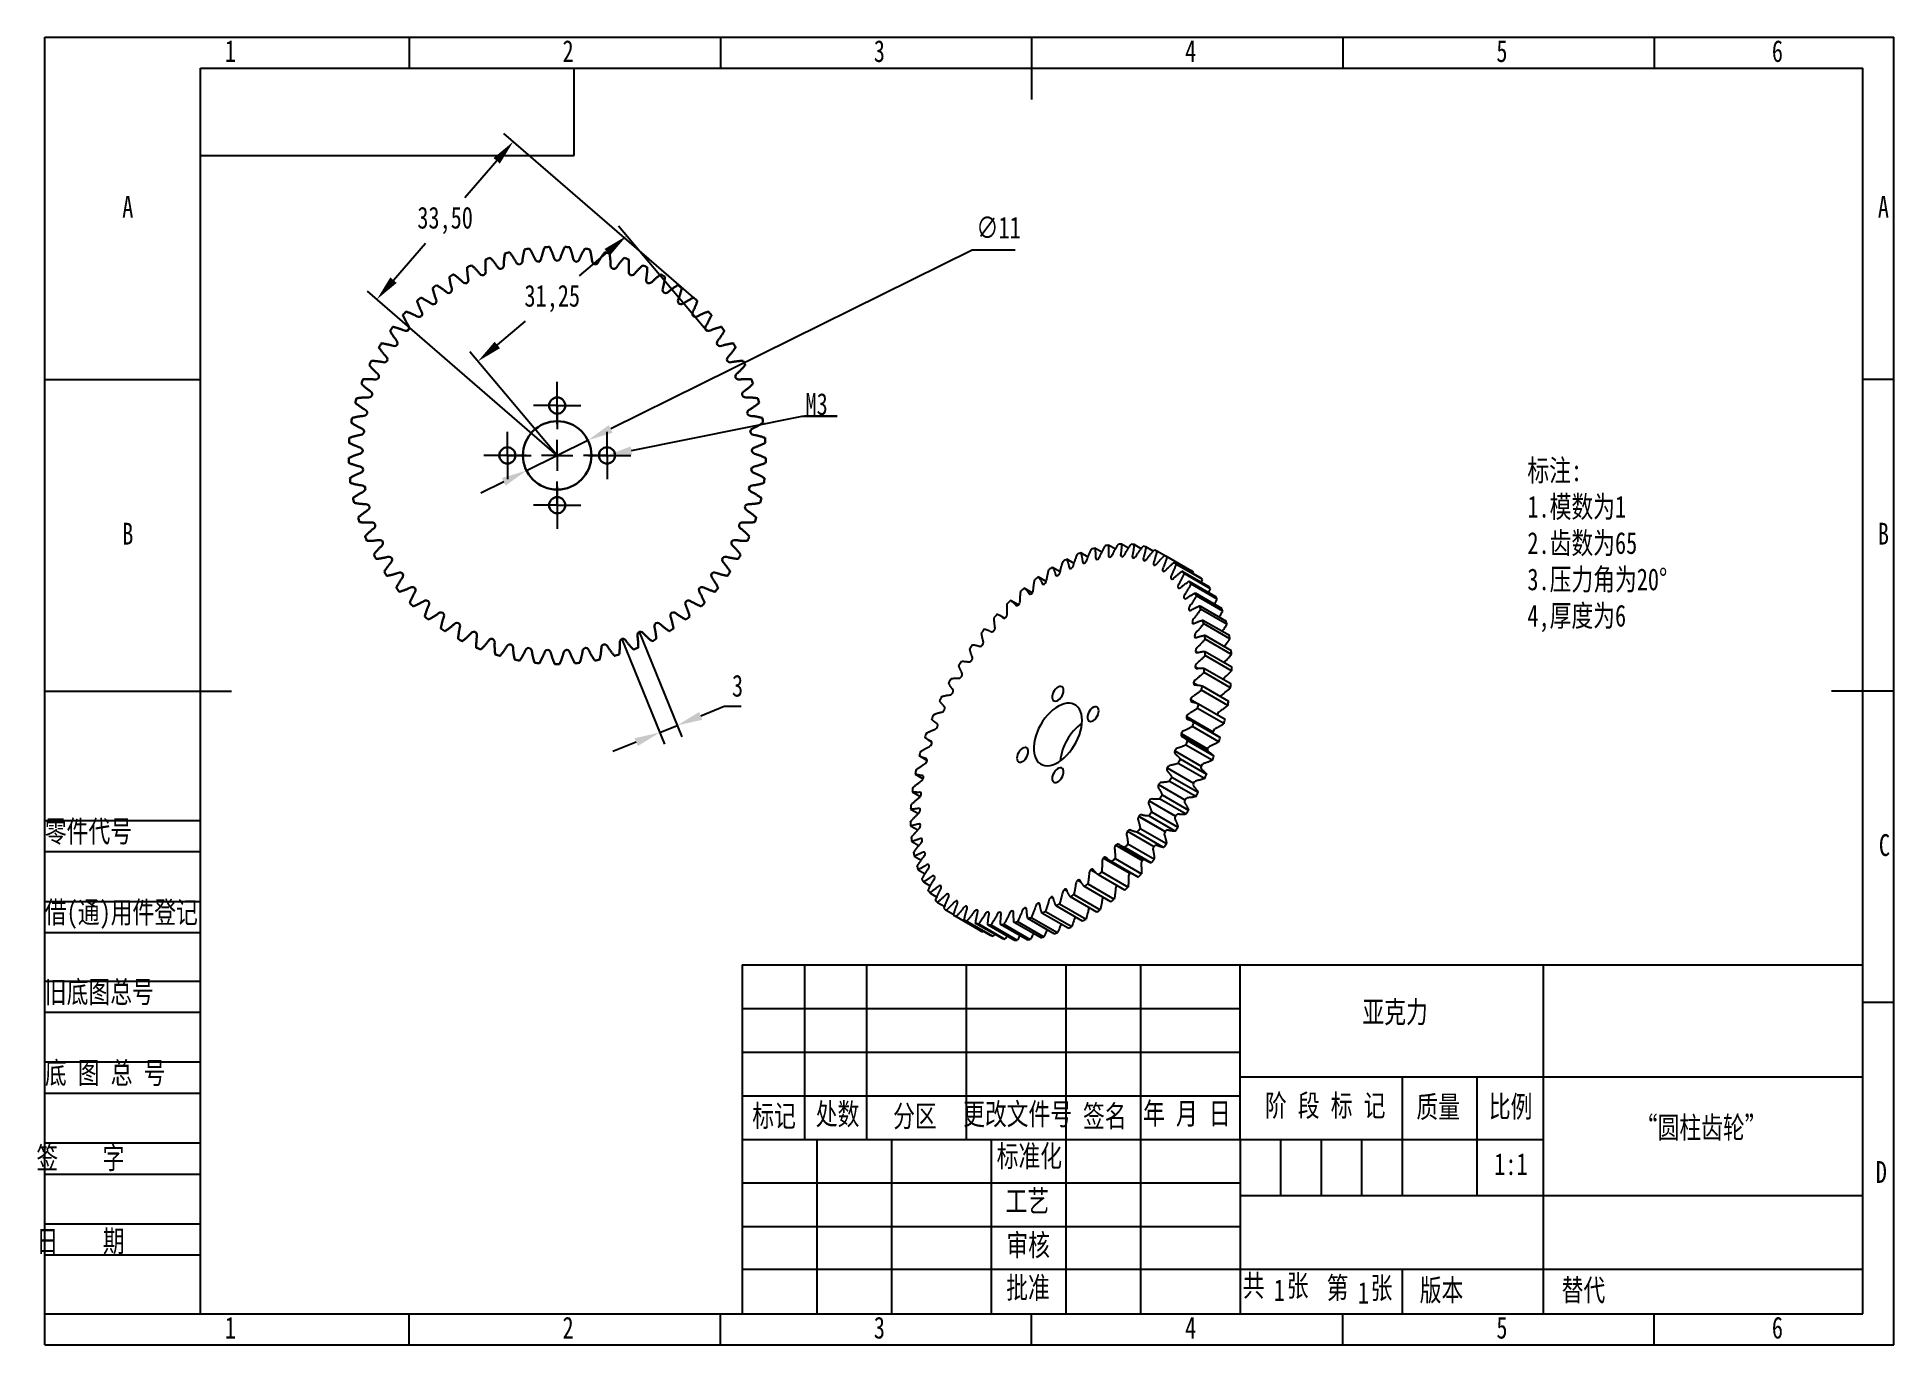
# Model space of a CAD drawing. Header units: millimetres. Extents: x -1 to 297, y 0 to 210.
import ezdxf
from ezdxf import colors
from ezdxf.entities.mleader import LeaderData, LeaderLine
from ezdxf.math import Vec2, Vec3

# ---------------------------------------------------------------- set-up
doc = ezdxf.new("R2010")
doc.units = ezdxf.units.MM
doc.header["$PDSIZE"] = -1
doc.layers.add('图框', color=7, linetype='Continuous')
doc.layers.add('粗实线层', color=7, linetype='Continuous', lineweight=25)
doc.styles.add('SLDTEXTSTYLE1', font='hyswlongfangsong.ttf', dxfattribs={"bigfont": 'bigfont'})
doc.styles.add('SLDTEXTSTYLE2', font='hyswlongfangsong.ttf')
doc.styles.get("Standard").update_dxf_attribs({"font": 'hyswlongfangsong.ttf'})
doc.dimstyles.new('ISO-25', dxfattribs={"dimtxt": 2.5, "dimasz": 2.5, "dimexe": 1.25, "dimexo": 0.625, "dimtad": 1, "dimtxsty": 'STANDARD', "dimcen": 2.5, "dimadec": 0, "dimazin": 0, "dimtfac": 1, "dimtmove": 0, "dimatfit": 3, "dimfxl": 1, "dimarcsym": 0})

msp = doc.modelspace()

# ---------------------------------------------------------------- texts
at = {"lineweight": 30, "insert": (122.181, 152.836), "char_height": 3.5, "attachment_point": 1}
msp.add_mtext_dynamic_manual_height_columns('M3', width=5.08582, gutter_width=17.5, heights=[0], dxfattribs=at)
at = {"insert": (238.135, 142.184), "char_height": 3.5, "attachment_point": 1}
msp.add_mtext_dynamic_manual_height_columns('标注:\\P1.模数为1\\P2.齿数为65\\P3.压力角为20°\\P4,厚度为6', width=44.34723, gutter_width=17.5, heights=[0], dxfattribs=at)
at = {"layer": '图框', "char_height": 3.5}
for s, insert, attachment_point, style in [('1', (29.794, 209.51), 2, 'SLDTEXTSTYLE2'), ('2', (84.044, 209.51), 2, 'SLDTEXTSTYLE2'), ('3', (134.044, 209.51), 2, 'SLDTEXTSTYLE2'), ('4', (184.044, 209.51), 2, 'SLDTEXTSTYLE2'), ('5', (234.044, 209.51), 2, 'SLDTEXTSTYLE2'), ('6', (278.297, 209.51), 2, 'SLDTEXTSTYLE2'), ('A', (13.32, 184.51), 2, 'SLDTEXTSTYLE2'), ('A', (295.32, 184.51), 2, 'SLDTEXTSTYLE2'), ('B', (13.32, 132.01), 2, 'SLDTEXTSTYLE2'), ('B', (295.32, 132.01), 2, 'SLDTEXTSTYLE2'), ('零件代号', (0, 84.221), 1, 'SLDTEXTSTYLE1'), ('C', (295.482, 82.01), 2, 'SLDTEXTSTYLE2'), ('借(通)用件登记', (0, 71.221), 1, 'SLDTEXTSTYLE1'), ('旧底图总号', (0, 58.43), 1, 'SLDTEXTSTYLE1'), ('亚克力', (216.89, 55.203), 2, 'SLDTEXTSTYLE1'), ('底 图 总 号', (0, 45.43), 1, 'SLDTEXTSTYLE1'), ('标记', (117.136, 38.528), 2, 'SLDTEXTSTYLE1'), ('处数', (127.329, 38.817), 2, 'SLDTEXTSTYLE1'), ('分区', (139.758, 38.486), 2, 'SLDTEXTSTYLE1'), ('更改文件号', (156.248, 38.817), 2, 'SLDTEXTSTYLE1'), ('签名', (170.251, 38.486), 2, 'SLDTEXTSTYLE1'), ('年 月 日', (183.436, 38.9), 2, 'SLDTEXTSTYLE1'), ('阶 段 标 记', (205.656, 40.183), 2, 'SLDTEXTSTYLE1'), ('质量', (223.803, 39.976), 2, 'SLDTEXTSTYLE1'), ('比例', (235.445, 40.018), 2, 'SLDTEXTSTYLE1'), ('“圆柱齿轮”', (266.04, 36.656), 2, 'SLDTEXTSTYLE1'), ('  签    字', (3.921, 31.764), 2, 'SLDTEXTSTYLE1'), ('标准化', (158.137, 32.073), 2, 'SLDTEXTSTYLE1'), ('1:1', (235.487, 30.782), 2, 'SLDTEXTSTYLE2'), ('D', (294.984, 29.51), 2, 'SLDTEXTSTYLE2'), ('工艺', (157.799, 24.848), 2, 'SLDTEXTSTYLE1'), ('  日    期', (3.95, 18.413), 2, 'SLDTEXTSTYLE1'), ('审核', (157.955, 17.78), 2, 'SLDTEXTSTYLE1'), ('批准', (157.917, 10.945), 2, 'SLDTEXTSTYLE1'), ('共  张 ', (197.704, 11.278), 2, 'SLDTEXTSTYLE1'), ('1', (197.393, 10.531), 1, 'SLDTEXTSTYLE2'), ('第  张', (211.17, 10.906), 2, 'SLDTEXTSTYLE1'), ('1', (210.897, 10.113), 1, 'SLDTEXTSTYLE2'), ('版本', (224.339, 10.531), 2, 'SLDTEXTSTYLE1'), ('替代', (243.641, 10.531), 1, 'SLDTEXTSTYLE1'), ('1', (29.794, 4.51), 2, 'SLDTEXTSTYLE2'), ('2', (84.044, 4.51), 2, 'SLDTEXTSTYLE2'), ('3', (134.044, 4.51), 2, 'SLDTEXTSTYLE2'), ('4', (184.044, 4.51), 2, 'SLDTEXTSTYLE2'), ('5', (234.044, 4.51), 2, 'SLDTEXTSTYLE2'), ('6', (278.297, 4.51), 2, 'SLDTEXTSTYLE2')]:
    msp.add_mtext(s, dxfattribs=dict(at, insert=insert, attachment_point=attachment_point, style=style))

# ---------------------------------------------------------------- blocks, each defined once
blk = doc.blocks.new('SW_CENTERMARKSYMBOL_0')
at = {"layer": '图框', "color": 0}
for p, q in [((0, 5), (0, 8)), ((-5, 0), (-8, 0)), ((0, 0), (-2.5, 0)), ((0, 0), (0, 2.5)), ((0, 0), (0, -2.5)), ((0, 0), (2.5, 0)), ((5, 0), (8, 0)), ((0, -5), (0, -8))]:
    blk.add_line(p, q, dxfattribs=at)
blk = doc.blocks.new('SW_CENTERMARKSYMBOL_1')
at = {"layer": '图框', "color": 0}
for p, q in [((0, 2.5), (0, 3.8)), ((-2.5, 0), (-3.8, 0)), ((0, 0), (-2.5, 0)), ((0, 0), (0, 2.5)), ((0, 0), (0, -2.5)), ((0, 0), (2.5, 0)), ((2.5, 0), (3.8, 0)), ((0, -2.5), (0, -3.8))]:
    blk.add_line(p, q, dxfattribs=at)
blk = doc.blocks.new('SW_CENTERMARKSYMBOL_2')
at = {"layer": '图框', "color": 0}
for p, q in [((0, 2.5), (0, 3.8)), ((-2.5, 0), (-3.8, 0)), ((0, 0), (-2.5, 0)), ((0, 0), (0, 2.5)), ((0, 0), (0, -2.5)), ((0, 0), (2.5, 0)), ((2.5, 0), (3.8, 0)), ((0, -2.5), (0, -3.8))]:
    blk.add_line(p, q, dxfattribs=at)
blk = doc.blocks.new('SW_CENTERMARKSYMBOL_3')
at = {"layer": '图框', "color": 0}
for p, q in [((0, 2.5), (0, 3.8)), ((-2.5, 0), (-3.8, 0)), ((0, 0), (-2.5, 0)), ((0, 0), (0, 2.5)), ((0, 0), (0, -2.5)), ((0, 0), (2.5, 0)), ((2.5, 0), (3.8, 0)), ((0, -2.5), (0, -3.8))]:
    blk.add_line(p, q, dxfattribs=at)
blk = doc.blocks.new('SW_CENTERMARKSYMBOL_4')
at = {"layer": '图框', "color": 0}
for p, q in [((0, 2.5), (0, 3.8)), ((-2.5, 0), (-3.8, 0)), ((0, 0), (-2.5, 0)), ((0, 0), (0, 2.5)), ((0, 0), (0, -2.5)), ((0, 0), (2.5, 0)), ((2.5, 0), (3.8, 0)), ((0, -2.5), (0, -3.8))]:
    blk.add_line(p, q, dxfattribs=at)
blk = doc.blocks.new('*D7')
at = {"color": 0, "lineweight": -2, "transparency": 16777216}
for p, q in [((106.19, 162.98), (92.16, 179.62)), ((90.33, 175.46), (85.83, 171.66)), ((72.68, 160.57), (77.18, 164.37)), ((82.3, 142.83), (68.27, 159.47))]:
    blk.add_line(p, q, dxfattribs=at)
at = {"color": 0, "transparency": 16777216}
for points in [[(89.89, 175.98), (90.77, 174.94), (93.45, 178.09)], [(72.24, 161.09), (73.11, 160.05), (69.56, 157.94)]]:
    blk.add_solid(points, dxfattribs=at)
at = {"layer": 'Defpoints', "color": 0, "transparency": 16777216}
for p in [(93.45, 178.09), (106.19, 162.98), (82.3, 142.83)]:
    blk.add_point(p, dxfattribs=at)
at = {"color": 0, "lineweight": 30, "transparency": 16777216, "insert": (81.5, 168.02), "char_height": 3.5, "attachment_point": 5}
blk.add_mtext('31,25', dxfattribs=at)
blk = doc.blocks.new('*D12')
at = {"color": 0, "lineweight": -2, "transparency": 16777216}
for p, q in [((104.21, 168.17), (73.74, 194.54)), ((72.58, 190.14), (67.44, 184.21)), ((56, 170.98), (61.14, 176.91)), ((82.3, 142.83), (51.82, 169.2))]:
    blk.add_line(p, q, dxfattribs=at)
at = {"color": 0, "transparency": 16777216}
for points in [[(72.06, 190.59), (73.09, 189.7), (75.25, 193.23)], [(55.49, 171.42), (56.51, 170.53), (53.33, 167.89)]]:
    blk.add_solid(points, dxfattribs=at)
at = {"layer": 'Defpoints', "color": 0, "transparency": 16777216}
for p in [(75.25, 193.23), (104.21, 168.17), (82.3, 142.83)]:
    blk.add_point(p, dxfattribs=at)
at = {"color": 0, "transparency": 16777216, "insert": (64.29, 180.56), "char_height": 3.5, "attachment_point": 5}
blk.add_mtext('33,50', dxfattribs=at)
blk = doc.blocks.new('*D13')
at = {"color": 0, "lineweight": -2, "transparency": 16777216}
for p, q in [((148.97, 175.77), (90.89, 147.08)), ((155.88, 175.77), (148.97, 175.77)), ((77.37, 140.4), (87.23, 145.27)), ((73.71, 138.59), (70.05, 136.78))]:
    blk.add_line(p, q, dxfattribs=at)
at = {"color": 0, "transparency": 16777216}
for points in [[(90.58, 147.69), (91.19, 146.47), (87.23, 145.27)], [(73.41, 139.2), (74.01, 137.98), (77.37, 140.4)]]:
    blk.add_solid(points, dxfattribs=at)
at = {"layer": 'Defpoints', "color": 0, "transparency": 16777216}
for p in [(87.23, 145.27), (77.37, 140.4)]:
    blk.add_point(p, dxfattribs=at)
at = {"color": 0, "transparency": 16777216, "insert": (153.18, 179.42), "char_height": 3.5, "attachment_point": 5}
blk.add_mtext('∅11', dxfattribs=at)
blk = doc.blocks.new('*D14')
at = {"color": 0, "lineweight": -2, "transparency": 16777216}
for p, q in [((92.66, 113.35), (99.52, 96.48)), ((95.46, 114.49), (102.32, 97.62)), ((105.35, 101.01), (109.12, 102.54)), ((109.12, 102.54), (111.86, 102.54)), ((98.77, 98.33), (101.57, 99.47)), ((94.99, 96.79), (91.21, 95.26))]:
    blk.add_line(p, q, dxfattribs=at)
at = {"color": 0, "transparency": 16777216}
for points in [[(105.09, 101.64), (105.6, 100.38), (101.57, 99.47)], [(94.73, 97.42), (95.25, 96.16), (98.77, 98.33)]]:
    blk.add_solid(points, dxfattribs=at)
at = {"layer": 'Defpoints', "color": 0, "transparency": 16777216}
for p in [(92.66, 113.35), (95.46, 114.49), (101.57, 99.47)]:
    blk.add_point(p, dxfattribs=at)
at = {"color": 0, "transparency": 16777216, "insert": (111.26, 105.82), "char_height": 3.5, "attachment_point": 5}
blk.add_mtext('3', dxfattribs=at)

# ---------------------------------------------------------------- dimensions: what is measured, and where the dimension line sits
for p1, p2, distance, override, picture, middle in [((82.296, 142.833), (104.214, 168.168), 38.301, {"dimtxt": 3.5, "dimasz": 4.08, "dimexe": 2, "dimexo": 0, "dimgap": 1.524, "dimtih": 1, "dimtoh": 1, "dimzin": 0, "dimadec": 2, "dimtzin": 0}, '*D12', (64.289, 180.559)), ((92.659, 113.351), (95.456, 114.489), -16.216, {"dimtxt": 3.5, "dimasz": 4.08, "dimexe": 2, "dimexo": 0, "dimgap": 1.524, "dimtih": 1, "dimtoh": 1, "dimdec": 0, "dimzin": 0, "dimadec": 2, "dimtdec": 0, "dimtzin": 0}, '*D14', (111.256, 105.817))]:
    dim = msp.add_aligned_dim(p1=p1, p2=p2, distance=distance, dimstyle='ISO-25', override=override)
    dim.commit()
    dim.dimension.update_dxf_attribs({"geometry": picture, "text_midpoint": middle})
at = {"lineweight": 30}
dim = msp.add_aligned_dim(p1=(82.296, 142.833), p2=(106.187, 162.977), distance=19.764, dimstyle='ISO-25', override={"dimtxt": 3.5, "dimasz": 4.08, "dimexe": 2, "dimexo": 0, "dimgap": 1.524, "dimtih": 1, "dimtoh": 1, "dimzin": 0, "dimadec": 2, "dimtzin": 0}, dxfattribs=at)
dim.commit()
dim.dimension.update_dxf_attribs({"geometry": '*D7', "text_midpoint": (81.502, 168.015)})
dim = msp.add_diameter_dim_2p(p1=(77.365, 140.397), p2=(87.227, 145.269), dimstyle='ISO-25', override={"dimtxt": 3.5, "dimasz": 4.08, "dimexe": 2, "dimexo": 0, "dimgap": 1.524, "dimtih": 1, "dimtoh": 1, "dimdec": 0, "dimzin": 0, "dimadec": 2, "dimtdec": 0, "dimtzin": 0})
dim.commit()
dim.dimension.update_dxf_attribs({"geometry": '*D13', "text_midpoint": (153.185, 175.767), "dimtype": 163})

# ---------------------------------------------------------------- linework, layer by layer
at = {"lineweight": 30}
msp.add_line((121.995, 149.139), (127.267, 149.139), dxfattribs=at)
at = {"color": 7, "linetype": 'Continuous'}
for p, q in [((171.961, 127.758), (170.839, 128.406)), ((174.074, 127.948), (172.949, 128.598)), ((176.102, 127.847), (174.963, 128.505)), ((165.319, 125.465), (164.137, 126.147)), ((167.561, 126.511), (166.413, 127.174)), ((169.783, 127.277), (168.653, 127.93)), ((172.929, 126.573), (172.977, 126.543)), ((178.033, 127.451), (176.862, 128.127)), ((179.847, 126.765), (178.63, 127.468)), ((179.869, 126.787), (184.111, 124.338)), ((184.491, 124.085), (180.249, 126.534)), ((181.365, 125.651), (185.608, 123.202)), ((185.947, 122.885), (181.704, 125.334)), ((160.85, 122.575), (159.568, 123.316)), ((163.08, 124.145), (161.848, 124.857)), ((182.687, 124.257), (186.93, 121.808)), ((187.225, 121.43), (182.982, 123.879)), ((183.823, 122.618), (188.066, 120.169)), ((184.427, 123.884), (184.491, 124.085)), ((185.785, 122.469), (185.947, 122.885)), ((156.379, 118.813), (155.115, 119.543)), ((158.614, 120.79), (157.316, 121.539)), ((182.023, 121.575), (182.09, 121.536)), ((182.029, 121.565), (182.104, 121.521)), ((182.969, 119.912), (183.12, 119.825)), ((182.975, 119.9), (183.104, 119.826)), ((188.313, 119.734), (184.071, 122.183)), ((184.762, 120.749), (189.005, 118.3)), ((189.203, 117.811), (184.96, 120.261)), ((154.131, 116.713), (153.391, 117.14)), ((183.727, 118.044), (183.941, 117.921)), ((183.732, 118.031), (183.926, 117.919)), ((185.495, 118.668), (189.738, 116.219)), ((189.884, 115.682), (185.642, 118.131)), ((186.015, 116.395), (190.258, 113.945)), ((151.921, 114.579), (151.873, 114.607)), ((184.289, 115.989), (184.549, 115.839)), ((184.292, 115.975), (184.531, 115.837)), ((184.649, 113.767), (184.96, 113.587)), ((184.651, 113.752), (184.944, 113.582)), ((190.352, 113.364), (186.109, 115.813)), ((186.318, 113.949), (190.561, 111.5)), ((184.804, 111.398), (185.177, 111.183)), ((184.805, 111.382), (185.155, 111.179)), ((190.601, 110.881), (186.358, 113.33)), ((190.629, 108.254), (186.387, 110.703)), ((186.4, 111.356), (190.643, 108.906)), ((184.752, 108.886), (185.187, 108.636)), ((184.753, 108.903), (185.212, 108.639)), ((190.437, 105.509), (186.194, 107.958)), ((186.261, 108.637), (190.504, 106.188)), ((184.494, 106.29), (185.077, 105.954)), ((184.497, 106.307), (185.118, 105.948)), ((190.025, 102.671), (185.782, 105.12)), ((185.903, 105.819), (190.145, 103.37)), ((184.033, 103.616), (185.008, 103.054)), ((184.037, 103.634), (185.088, 103.027)), ((189.397, 99.767), (185.155, 102.216)), ((185.327, 102.929), (189.57, 100.48)), ((183.372, 100.89), (187.615, 98.441)), ((183.377, 100.908), (187.62, 98.459)), ((188.542, 97.694), (184.3, 100.143)), ((188.561, 96.824), (184.318, 99.273)), ((184.541, 99.993), (188.784, 97.544)), ((141.867, 97.176), (142.429, 96.852)), ((182.519, 98.138), (186.762, 95.688)), ((182.525, 98.156), (186.768, 95.707)), ((187.057, 95.143), (182.814, 97.592)), ((187.522, 93.869), (183.279, 96.318)), ((183.551, 97.038), (187.793, 94.589)), ((140.468, 94.576), (141.7, 93.865)), ((180.267, 92.654), (184.51, 90.205)), ((180.276, 92.672), (184.519, 90.223)), ((181.481, 95.384), (185.723, 92.934)), ((181.488, 95.402), (185.731, 92.953)), ((186.292, 90.93), (182.049, 93.379)), ((182.366, 94.093), (186.609, 91.644)), ((139.786, 91.659), (141.077, 90.914)), ((178.89, 89.975), (183.133, 87.526)), ((178.9, 89.993), (183.142, 87.544)), ((184.88, 88.034), (180.638, 90.483)), ((180.998, 91.184), (185.24, 88.735)), ((139.319, 88.802), (140.611, 88.056)), ((177.362, 87.371), (181.604, 84.922)), ((177.372, 87.388), (181.615, 84.939)), ((183.302, 85.209), (179.059, 87.658)), ((179.459, 88.339), (183.702, 85.89)), ((139.069, 86.031), (140.316, 85.311)), ((175.696, 84.867), (179.939, 82.418)), ((175.708, 84.883), (179.951, 82.434)), ((181.571, 82.48), (177.328, 84.929)), ((177.764, 85.584), (182.006, 83.135)), ((139.041, 83.371), (140.234, 82.682)), ((139.234, 80.849), (140.388, 80.182)), ((173.91, 82.485), (178.153, 80.036)), ((173.922, 82.5), (178.165, 80.051)), ((179.704, 79.874), (175.461, 82.323)), ((175.928, 82.946), (180.17, 80.497)), ((139.646, 78.487), (140.779, 77.832)), ((170.041, 78.177), (174.284, 75.728)), ((170.055, 78.191), (174.297, 75.741)), ((171.299, 77.623), (175.542, 75.173)), ((175.63, 75.124), (171.387, 77.573)), ((171.904, 78.115), (176.147, 75.665)), ((172.019, 80.248), (176.262, 77.799)), ((172.032, 80.263), (176.275, 77.813)), ((172.779, 80.177), (177.021, 77.728)), ((177.717, 77.414), (173.474, 79.863)), ((173.969, 80.448), (178.211, 77.999)), ((140.273, 76.307), (141.396, 75.658)), ((142.902, 75.282), (142.845, 75.316)), ((165.9, 74.609), (166.465, 74.283)), ((165.914, 74.62), (166.443, 74.314)), ((167.995, 76.292), (168.884, 75.779)), ((168.009, 76.304), (168.842, 75.823)), ((173.462, 73.024), (169.219, 75.474)), ((169.754, 75.967), (173.997, 73.518)), ((174.297, 75.741), (174.426, 75.818)), ((175.543, 75.175), (175.63, 75.124)), ((141.11, 74.33), (142.233, 73.681)), ((142.148, 72.574), (143.283, 71.919)), ((161.639, 71.913), (161.994, 71.709)), ((161.653, 71.921), (161.987, 71.728)), ((163.774, 73.145), (164.208, 72.895)), ((163.789, 73.154), (164.199, 72.917)), ((168.965, 69.475), (164.722, 71.924)), ((165.278, 72.307), (169.52, 69.858)), ((171.233, 71.136), (166.991, 73.585)), ((167.539, 74.025), (171.781, 71.576)), ((143.379, 71.055), (144.541, 70.385)), ((144.79, 69.789), (145.994, 69.094)), ((150.212, 66.556), (145.969, 69.006)), ((146.368, 68.786), (150.611, 66.337)), ((151.506, 69.559), (151.55, 69.534)), ((153.396, 69.504), (153.535, 69.424)), ((153.409, 69.505), (153.527, 69.436)), ((155.373, 69.715), (155.574, 69.599)), ((155.386, 69.717), (155.558, 69.618)), ((157.419, 70.19), (157.665, 70.048)), ((157.433, 70.194), (157.659, 70.063)), ((158.437, 68.647), (162.68, 66.198)), ((159.514, 70.925), (159.814, 70.752)), ((159.528, 70.931), (159.81, 70.768)), ((164.393, 66.898), (160.15, 69.347)), ((160.706, 69.605), (164.948, 67.156)), ((166.677, 68.058), (162.435, 70.507)), ((162.993, 70.829), (167.236, 68.38)), ((151.907, 65.759), (147.664, 68.208)), ((148.099, 68.056), (152.342, 65.607)), ((153.743, 65.24), (149.5, 67.689)), ((149.967, 67.606), (154.21, 65.157)), ((150.714, 66.448), (150.611, 66.337)), ((155.702, 65.005), (151.459, 67.454)), ((151.953, 67.44), (156.196, 64.99)), ((152.589, 65.906), (152.342, 65.607)), ((157.766, 65.054), (153.523, 67.503)), ((154.04, 67.559), (158.283, 65.11)), ((159.916, 65.389), (155.673, 67.838)), ((156.208, 67.963), (160.451, 65.513)), ((162.132, 66.005), (157.889, 68.454))]:
    msp.add_line(p, q, dxfattribs=at)
at = {"color": 7, "linetype": 'Continuous', "flags": 128}
for points in [[(162.707, 123.533), (162.709, 123.534), (162.71, 123.535), (162.712, 123.536), (162.714, 123.537), (162.716, 123.538), (162.717, 123.539), (162.719, 123.54), (162.721, 123.541)], [(158.462, 120.605), (158.463, 120.607), (158.465, 120.608), (158.467, 120.61), (158.468, 120.611), (158.47, 120.612), (158.472, 120.614), (158.474, 120.615), (158.475, 120.617)], [(160.574, 122.182), (160.576, 122.183), (160.578, 122.185), (160.579, 122.186), (160.581, 122.187), (160.583, 122.188), (160.585, 122.189), (160.586, 122.191), (160.588, 122.192)], [(154.375, 116.836), (154.376, 116.838), (154.378, 116.84), (154.38, 116.841), (154.381, 116.843), (154.383, 116.845), (154.384, 116.847), (154.386, 116.848), (154.388, 116.85)], [(156.389, 118.818), (156.39, 118.819), (156.392, 118.821), (156.394, 118.823), (156.395, 118.824), (156.397, 118.826), (156.399, 118.827), (156.4, 118.829), (156.402, 118.83)], [(152.439, 114.679), (152.44, 114.681), (152.442, 114.683), (152.443, 114.684), (152.445, 114.686), (152.446, 114.688), (152.448, 114.69), (152.45, 114.692), (152.451, 114.694)], [(150.599, 112.366), (150.6, 112.368), (150.601, 112.37), (150.603, 112.372), (150.604, 112.374), (150.606, 112.376), (150.607, 112.378), (150.609, 112.38), (150.61, 112.382)], [(147.274, 107.361), (147.275, 107.363), (147.276, 107.365), (147.278, 107.368), (147.279, 107.37), (147.28, 107.372), (147.281, 107.374), (147.283, 107.376), (147.284, 107.378)], [(148.872, 109.919), (148.873, 109.921), (148.874, 109.923), (148.876, 109.925), (148.877, 109.927), (148.878, 109.929), (148.88, 109.932), (148.881, 109.934), (148.883, 109.936)], [(184.753, 108.903), (184.753, 108.901), (184.753, 108.899), (184.753, 108.897), (184.753, 108.895), (184.753, 108.893), (184.753, 108.891), (184.752, 108.889), (184.752, 108.886)], [(145.82, 104.716), (145.821, 104.718), (145.823, 104.72), (145.824, 104.723), (145.825, 104.725), (145.826, 104.727), (145.827, 104.729), (145.828, 104.732), (145.829, 104.734)], [(163.633, 105.083), (163.604, 105.331), (163.519, 105.529), (163.384, 105.666), (163.206, 105.733), (162.998, 105.726), (162.772, 105.645), (162.542, 105.496), (162.322, 105.287), (162.128, 105.032), (161.97, 104.747), (161.859, 104.45), (161.802, 104.159), (161.802, 103.893), (161.859, 103.669), (161.97, 103.499), (162.128, 103.397), (162.322, 103.366), (162.542, 103.411), (162.772, 103.527), (162.998, 103.707), (163.206, 103.941), (163.384, 104.213), (163.519, 104.506), (163.604, 104.803), (163.633, 105.083)], [(184.497, 106.307), (184.496, 106.305), (184.496, 106.303), (184.496, 106.301), (184.495, 106.299), (184.495, 106.297), (184.495, 106.294), (184.495, 106.292), (184.494, 106.29)], [(144.524, 102.008), (144.525, 102.011), (144.526, 102.013), (144.527, 102.015), (144.528, 102.017), (144.529, 102.02), (144.53, 102.022), (144.531, 102.024), (144.532, 102.026)], [(166.603, 100.266), (166.576, 100.781), (166.494, 101.258), (166.36, 101.689), (166.174, 102.069), (165.94, 102.391), (165.66, 102.653), (165.339, 102.849), (164.981, 102.978), (164.592, 103.037), (164.176, 103.026), (163.739, 102.944), (163.288, 102.794), (162.829, 102.576), (162.369, 102.294), (161.913, 101.953), (161.468, 101.556), (161.041, 101.109), (160.638, 100.619), (160.263, 100.093), (159.923, 99.538), (159.623, 98.961), (159.365, 98.371), (159.155, 97.776), (158.994, 97.185), (158.886, 96.605), (158.832, 96.045), (158.832, 95.513), (158.886, 95.016), (158.994, 94.562), (159.155, 94.155), (159.365, 93.803), (159.623, 93.511), (159.923, 93.281), (160.263, 93.118), (160.638, 93.024), (161.041, 93), (161.468, 93.047), (161.913, 93.163), (162.369, 93.348), (162.829, 93.598), (163.288, 93.91), (163.739, 94.28), (164.176, 94.702), (164.592, 95.171), (164.981, 95.68), (165.339, 96.222), (165.66, 96.789), (165.94, 97.374), (166.174, 97.967), (166.36, 98.561), (166.494, 99.148), (166.576, 99.719), (166.603, 100.266)], [(169.29, 101.817), (169.261, 102.064), (169.176, 102.262), (169.041, 102.4), (168.863, 102.467), (168.655, 102.46), (168.428, 102.379), (168.198, 102.229), (167.979, 102.021), (167.785, 101.766), (167.627, 101.481), (167.516, 101.183), (167.459, 100.893), (167.459, 100.627), (167.516, 100.402), (167.627, 100.233), (167.785, 100.13), (167.979, 100.1), (168.198, 100.144), (168.428, 100.26), (168.655, 100.44), (168.863, 100.674), (169.041, 100.946), (169.176, 101.24), (169.261, 101.536), (169.29, 101.817)], [(184.037, 103.634), (184.036, 103.632), (184.036, 103.63), (184.035, 103.627), (184.035, 103.625), (184.034, 103.623), (184.034, 103.621), (184.033, 103.619), (184.033, 103.616)], [(143.398, 99.263), (143.399, 99.266), (143.4, 99.268), (143.401, 99.27), (143.402, 99.273), (143.403, 99.275), (143.404, 99.277), (143.404, 99.279), (143.405, 99.282)], [(183.377, 100.908), (183.377, 100.906), (183.376, 100.904), (183.376, 100.902), (183.375, 100.899), (183.374, 100.897), (183.374, 100.895), (183.373, 100.893), (183.372, 100.89)], [(187.62, 98.459), (187.619, 98.457), (187.619, 98.455), (187.618, 98.452), (187.618, 98.45), (187.617, 98.448), (187.616, 98.446), (187.616, 98.443), (187.615, 98.441)], [(142.453, 96.507), (142.453, 96.509), (142.454, 96.511), (142.455, 96.514), (142.456, 96.516), (142.456, 96.518), (142.457, 96.521), (142.458, 96.523), (142.458, 96.525)], [(156.138, 94.224), (156.167, 93.977), (156.252, 93.778), (156.387, 93.641), (156.564, 93.574), (156.773, 93.581), (156.999, 93.662), (157.229, 93.812), (157.448, 94.02), (157.643, 94.275), (157.801, 94.56), (157.912, 94.857), (157.969, 95.148), (157.969, 95.414), (157.912, 95.639), (157.801, 95.808), (157.643, 95.911), (157.448, 95.941), (157.229, 95.897), (156.999, 95.781), (156.773, 95.6), (156.564, 95.367), (156.387, 95.095), (156.252, 94.801), (156.167, 94.505), (156.138, 94.224)], [(182.525, 98.156), (182.525, 98.154), (182.524, 98.151), (182.523, 98.149), (182.522, 98.147), (182.521, 98.144), (182.521, 98.142), (182.52, 98.14), (182.519, 98.138)], [(186.768, 95.707), (186.767, 95.704), (186.766, 95.702), (186.766, 95.7), (186.765, 95.697), (186.764, 95.695), (186.763, 95.693), (186.763, 95.691), (186.762, 95.688)], [(141.696, 93.765), (141.697, 93.767), (141.697, 93.769), (141.698, 93.771), (141.698, 93.774), (141.699, 93.776), (141.699, 93.778), (141.7, 93.78), (141.701, 93.783)], [(161.795, 90.957), (161.824, 90.71), (161.908, 90.512), (162.044, 90.375), (162.221, 90.307), (162.43, 90.315), (162.656, 90.395), (162.886, 90.545), (163.105, 90.754), (163.3, 91.008), (163.458, 91.293), (163.569, 91.591), (163.626, 91.882), (163.626, 92.148), (163.569, 92.372), (163.458, 92.541), (163.3, 92.644), (163.105, 92.675), (162.886, 92.63), (162.656, 92.514), (162.43, 92.334), (162.221, 92.1), (162.044, 91.828), (161.908, 91.534), (161.824, 91.238), (161.795, 90.957)], [(180.276, 92.672), (180.275, 92.67), (180.274, 92.668), (180.273, 92.666), (180.272, 92.663), (180.271, 92.661), (180.27, 92.659), (180.268, 92.657), (180.267, 92.654)], [(181.488, 95.402), (181.487, 95.4), (181.486, 95.397), (181.486, 95.395), (181.485, 95.393), (181.484, 95.391), (181.483, 95.388), (181.482, 95.386), (181.481, 95.384)], [(185.731, 92.953), (185.73, 92.95), (185.729, 92.948), (185.728, 92.946), (185.727, 92.944), (185.726, 92.941), (185.725, 92.939), (185.724, 92.937), (185.723, 92.934)], [(141.136, 91.062), (141.136, 91.064), (141.137, 91.066), (141.137, 91.069), (141.137, 91.071), (141.138, 91.073), (141.138, 91.075), (141.139, 91.077), (141.139, 91.08)], [(178.9, 89.993), (178.898, 89.991), (178.897, 89.988), (178.896, 89.986), (178.895, 89.984), (178.894, 89.982), (178.892, 89.98), (178.891, 89.978), (178.89, 89.975)], [(184.519, 90.223), (184.518, 90.221), (184.516, 90.219), (184.515, 90.216), (184.514, 90.214), (184.513, 90.212), (184.512, 90.21), (184.511, 90.208), (184.51, 90.205)], [(140.777, 88.424), (140.777, 88.426), (140.778, 88.428), (140.778, 88.431), (140.778, 88.433), (140.778, 88.435), (140.778, 88.437), (140.779, 88.439), (140.779, 88.441)], [(177.372, 87.388), (177.371, 87.386), (177.37, 87.384), (177.368, 87.382), (177.367, 87.38), (177.366, 87.378), (177.364, 87.376), (177.363, 87.373), (177.362, 87.371)], [(183.142, 87.544), (183.141, 87.541), (183.14, 87.539), (183.139, 87.537), (183.137, 87.535), (183.136, 87.533), (183.135, 87.531), (183.134, 87.528), (183.133, 87.526)], [(140.623, 85.876), (140.623, 85.878), (140.623, 85.88), (140.623, 85.882), (140.623, 85.884), (140.623, 85.886), (140.623, 85.889), (140.623, 85.891), (140.624, 85.893)], [(175.708, 84.883), (175.706, 84.881), (175.705, 84.879), (175.704, 84.877), (175.702, 84.875), (175.701, 84.873), (175.699, 84.871), (175.698, 84.869), (175.696, 84.867)], [(181.615, 84.939), (181.614, 84.937), (181.612, 84.935), (181.611, 84.933), (181.61, 84.931), (181.608, 84.928), (181.607, 84.926), (181.606, 84.924), (181.604, 84.922)], [(173.922, 82.5), (173.921, 82.498), (173.919, 82.496), (173.918, 82.495), (173.916, 82.493), (173.915, 82.491), (173.913, 82.489), (173.912, 82.487), (173.91, 82.485)], [(179.951, 82.434), (179.949, 82.432), (179.948, 82.43), (179.946, 82.428), (179.945, 82.426), (179.943, 82.424), (179.942, 82.422), (179.941, 82.42), (179.939, 82.418)], [(170.055, 78.191), (170.053, 78.189), (170.051, 78.187), (170.05, 78.186), (170.048, 78.184), (170.046, 78.182), (170.045, 78.181), (170.043, 78.179), (170.041, 78.177)], [(172.032, 80.263), (172.03, 80.261), (172.029, 80.259), (172.027, 80.257), (172.026, 80.255), (172.024, 80.254), (172.022, 80.252), (172.021, 80.25), (172.019, 80.248)], [(176.275, 77.813), (176.273, 77.812), (176.271, 77.81), (176.27, 77.808), (176.268, 77.806), (176.267, 77.804), (176.265, 77.803), (176.263, 77.801), (176.262, 77.799)], [(178.165, 80.051), (178.163, 80.049), (178.162, 80.047), (178.16, 80.045), (178.159, 80.043), (178.157, 80.042), (178.156, 80.04), (178.154, 80.038), (178.153, 80.036)], [(165.914, 74.62), (165.912, 74.618), (165.91, 74.617), (165.908, 74.616), (165.907, 74.615), (165.905, 74.613), (165.903, 74.612), (165.901, 74.611), (165.9, 74.609)], [(168.009, 76.304), (168.007, 76.302), (168.005, 76.301), (168.004, 76.299), (168.002, 76.298), (168, 76.296), (167.999, 76.295), (167.997, 76.293), (167.995, 76.292)], [(174.297, 75.741), (174.296, 75.74), (174.294, 75.738), (174.292, 75.736), (174.291, 75.735), (174.289, 75.733), (174.287, 75.732), (174.286, 75.73), (174.284, 75.728)], [(163.789, 73.154), (163.787, 73.153), (163.785, 73.152), (163.783, 73.151), (163.781, 73.15), (163.78, 73.149), (163.778, 73.147), (163.776, 73.146), (163.774, 73.145)]]:
    msp.add_lwpolyline(points, dxfattribs=at)
at = {"color": 7, "linetype": 'Continuous', "lineweight": 30}
for centre, radius in [((82.296, 150.833), 1.3), ((82.296, 142.833), 5.5), ((74.296, 142.833), 1.3), ((90.296, 142.833), 1.3), ((82.296, 134.833), 1.3)]:
    msp.add_circle(centre, radius, dxfattribs=at)
for radius, start, end in [(33.5, 97.63252, 98.98287), (33.5, 92.09406, 93.44441), (33.5, 86.55559, 87.90594), (33.5, 81.01713, 82.36748), (33.5, 114.2479, 115.59825), (33.5, 108.70944, 110.05979), (33.5, 103.17098, 104.52133), (31.25, 101.05859, 101.09526), (31.25, 95.52013, 95.5568), (31.25, 89.98167, 90.01833), (31.25, 84.4432, 84.47987), (31.25, 78.90474, 78.94141), (33.5, 75.47867, 76.82902), (33.5, 69.94021, 71.29056), (33.5, 64.40175, 65.7521), (33.5, 125.32482, 126.67518), (33.5, 119.78636, 121.13671), (31.25, 117.67397, 117.71064), (31.25, 112.13551, 112.17218), (31.25, 106.59705, 106.63372), (31.25, 73.36628, 73.40295), (31.25, 67.82782, 67.86449), (31.25, 62.28936, 62.32603), (33.5, 58.86329, 60.21364), (33.5, 53.32482, 54.67518), (33.5, 130.86329, 132.21364), (31.25, 128.7509, 128.78757), (31.25, 123.21243, 123.2491), (31.25, 56.7509, 56.78757), (31.25, 51.21243, 51.2491), (33.5, 47.78636, 49.13671), (33.5, 136.40175, 137.7521), (31.25, 134.28936, 134.32603), (31.25, 45.67397, 45.71064), (33.5, 42.2479, 43.59825), (33.5, 141.94021, 143.29056), (31.25, 139.82782, 139.86449), (31.25, 40.13551, 40.17218), (33.5, 36.70944, 38.05979), (33.5, 147.47867, 148.82902), (31.25, 145.36628, 145.40295), (31.25, 34.59705, 34.63372), (33.5, 31.17098, 32.52133), (33.5, 153.01713, 154.36748), (31.25, 156.4432, 156.47987), (31.25, 150.90474, 150.94141), (31.25, 29.05859, 29.09526), (31.25, 23.52013, 23.5568), (33.5, 25.63252, 26.98287), (33.5, 158.55559, 159.90594), (31.25, 161.98167, 162.01833), (31.25, 17.98167, 18.01833), (33.5, 20.09406, 21.44441), (33.5, 164.09406, 165.44441), (31.25, 167.52013, 167.5568), (31.25, 12.4432, 12.47987), (33.5, 14.55559, 15.90594), (33.5, 169.63252, 170.98287), (31.25, 173.05859, 173.09526), (31.25, 6.90474, 6.94141), (33.5, 9.01713, 10.36748), (33.5, 175.17098, 176.52133), (31.25, 178.59705, 178.63372), (31.25, 1.36628, 1.40295), (33.5, 3.47867, 4.82902), (33.5, 180.70944, 182.05979), (31.25, 184.13551, 184.17218), (31.25, 355.82782, 355.86449), (33.5, 357.94021, 359.29056), (33.5, 186.2479, 187.59825), (31.25, 189.67397, 189.71064), (31.25, 350.28936, 350.32603), (33.5, 352.40175, 353.7521), (33.5, 191.78636, 193.13671), (31.25, 195.21243, 195.2491), (31.25, 344.7509, 344.78757), (33.5, 346.86329, 348.21364), (33.5, 197.32482, 198.67518), (31.25, 200.7509, 200.78757), (31.25, 339.21243, 339.2491), (33.5, 341.32482, 342.67518), (33.5, 202.86329, 204.21364), (31.25, 206.28936, 206.32603), (31.25, 333.67397, 333.71064), (33.5, 335.78636, 337.13671), (33.5, 208.40175, 209.7521), (31.25, 211.82782, 211.86449), (31.25, 328.13551, 328.17218), (33.5, 330.2479, 331.59825), (33.5, 213.94021, 215.29056), (31.25, 217.36628, 217.40295), (31.25, 322.59705, 322.63372), (33.5, 324.70944, 326.05979), (33.5, 219.47867, 220.82902), (31.25, 222.90474, 222.94141), (31.25, 228.4432, 228.47987), (31.25, 311.52013, 311.5568), (31.25, 317.05859, 317.09526), (33.5, 319.17098, 320.52133), (33.5, 225.01713, 226.36748), (33.5, 230.55559, 231.90594), (31.25, 233.98167, 234.01833), (31.25, 305.98167, 306.01833), (33.5, 308.09406, 309.44441), (33.5, 313.63252, 314.98287), (33.5, 236.09406, 237.44441), (33.5, 241.63252, 242.98287), (31.25, 239.52013, 239.5568), (31.25, 245.05859, 245.09526), (31.25, 250.59705, 250.63372), (31.25, 289.36628, 289.40295), (31.25, 294.90474, 294.94141), (33.5, 297.01713, 298.36748), (31.25, 300.4432, 300.47987), (33.5, 302.55559, 303.90594), (33.5, 247.17098, 248.52133), (33.5, 252.70944, 254.05979), (31.25, 256.13551, 256.17218), (31.25, 261.67397, 261.71064), (31.25, 267.21243, 267.2491), (31.25, 272.7509, 272.78757), (31.25, 278.28936, 278.32603), (31.25, 283.82782, 283.86449), (33.5, 285.94021, 287.29056), (33.5, 291.47867, 292.82902), (33.5, 258.2479, 259.59825), (33.5, 263.78636, 265.13671), (33.5, 269.32482, 270.67518), (33.5, 274.86329, 276.21364), (33.5, 280.40175, 281.7521)]:
    msp.add_arc((82.296, 142.833), radius, start, end, dxfattribs=at)
at = {"color": 7, "linetype": 'Continuous'}
for centre, radius, start, end in [((173.605, 110.64), 17.98, 98.8513, 100.55391), ((173.319, 113.264), 15.338, 91.38416, 93.27704), ((173.37, 115.257), 13.343, 83.14444, 85.22157), ((173.6, 116.582), 11.998, 74.21992, 76.4496), ((177.414, 100.004), 29.321, 116.92454, 118.15342), ((175.614, 103.87), 25.055, 111.54591, 112.91059), ((174.095, 105.196), 21.533, 109.33248, 109.37162), ((174.348, 107.467), 21.24, 105.55107, 107.07465), ((173.163, 108.37), 18.223, 103.07774, 103.12149), ((172.694, 111.087), 15.465, 96.08994, 96.13875), ((172.6, 113.247), 13.301, 88.32457, 88.37854), ((172.751, 114.796), 11.743, 79.80811, 79.86675), ((172.986, 115.722), 10.787, 70.67152, 70.73357), ((173.825, 117.251), 11.291, 64.81451, 67.1363), ((173.855, 117.323), 11.213, 55.23439, 57.56691), ((173.507, 116.897), 11.763, 45.82734, 48.08658), ((182.362, 92.18), 38.588, 126.20791, 127.23118), ((179.699, 96.046), 33.892, 121.78181, 122.89755), ((175.527, 101.695), 25.318, 114.93566, 114.9708), ((173.127, 116.058), 10.422, 61.16181, 61.2253), ((172.999, 115.88), 10.642, 51.60973, 51.67234), ((172.442, 115.295), 11.45, 42.35623, 42.41586), ((172.627, 116.105), 12.949, 36.89993, 39.01903), ((171.1, 115.094), 14.782, 28.65669, 30.59675), ((178.098, 114.874), 11.213, 55.23439, 57.56691), ((177.75, 114.448), 11.763, 45.82734, 48.08658), ((188.172, 85.408), 47.517, 134.08082, 134.97152), ((185.25, 88.582), 43.203, 130.2839, 131.23294), ((171.329, 114.436), 12.858, 33.6734, 33.7286), ((169.577, 113.446), 14.871, 25.72059, 25.77069), ((168.863, 114.021), 17.264, 21.18592, 22.93524), ((176.87, 113.655), 12.949, 36.89993, 39.01903), ((175.342, 112.645), 14.782, 28.65669, 30.59675), ((190.916, 82.783), 51.315, 137.6605, 138.50668), ((167.155, 112.47), 17.485, 18.54686, 18.59183), ((165.914, 113.035), 20.375, 14.48274, 16.04912), ((162.311, 112.263), 24.061, 8.4849, 9.88692), ((173.105, 111.572), 17.264, 21.18592, 22.93524), ((193.269, 80.79), 54.4, 141.07704, 141.89093), ((164.089, 111.636), 20.664, 12.1215, 12.16173), ((160.462, 111.052), 24.339, 6.36929, 6.40536), ((158.173, 111.801), 28.227, 3.10371, 4.36414), ((170.156, 110.586), 20.375, 14.48274, 16.04912), ((166.554, 109.814), 24.061, 8.4849, 9.88692), ((195.029, 79.464), 56.604, 144.37858, 145.1712), ((156.406, 110.788), 28.405, 1.1975, 1.23004), ((153.664, 111.706), 32.738, 358.2443, 359.38611), ((162.415, 109.352), 28.227, 3.10371, 4.36414), ((196.029, 78.794), 57.807, 147.60895, 148.39053), ((148.99, 111.989), 37.422, 353.81647, 354.8609), ((157.906, 109.257), 32.738, 358.2443, 359.38611), ((196.144, 78.721), 57.943, 150.80935, 151.5897), ((144.379, 112.616), 42.076, 349.73908, 350.70499), ((153.233, 109.54), 37.422, 353.81647, 354.8609), ((195.306, 79.145), 57.004, 154.01982, 154.80872), ((140.061, 113.509), 46.486, 345.94105, 346.84487), ((148.621, 110.166), 42.076, 349.73908, 350.70499), ((193.512, 79.938), 55.043, 157.28082, 158.08835), ((171.712, 92.826), 8.678, 126.21395, 173.79143), ((136.257, 114.555), 50.432, 342.36053, 343.21656), ((144.304, 111.059), 46.486, 345.94105, 346.84487), ((190.819, 80.948), 52.166, 160.63466, 161.47161), ((133.156, 115.616), 53.71, 338.94337, 339.76421), ((140.5, 112.106), 50.432, 342.36053, 343.21656), ((187.345, 82.02), 48.53, 164.12714, 165.0054), ((130.901, 116.536), 56.146, 335.64142, 336.43834), ((137.398, 113.166), 53.71, 338.94337, 339.76421), ((178.766, 83.778), 39.766, 171.73864, 172.74161), ((183.259, 83.006), 44.326, 167.80921, 168.74216), ((129.582, 117.163), 57.606, 332.41082, 333.19422), ((135.144, 114.087), 56.146, 335.64142, 336.43834), ((174.094, 84.239), 35.07, 175.98174, 177.07236), ((129.225, 117.353), 58.01, 329.21038, 329.99014), ((133.825, 114.713), 57.606, 332.41082, 333.19422), ((169.475, 84.335), 30.45, 180.6146, 181.81293), ((129.795, 116.991), 57.336, 326.00004, 326.7859), ((133.468, 114.904), 58.01, 329.21038, 329.99014), ((165.128, 84.052), 26.092, 185.72317, 187.05148), ((166.951, 85.164), 26.332, 183.71681, 183.75103), ((163.09, 84.733), 22.445, 189.16688, 189.20495), ((131.193, 115.998), 55.62, 322.73937, 323.5413), ((134.037, 114.542), 57.336, 326.00004, 326.7859), ((161.239, 83.425), 22.151, 191.40087, 192.88236), ((159.729, 84.013), 19.007, 195.24466, 195.2872), ((135.848, 112.02), 49.494, 315.89428, 316.76109), ((133.273, 114.337), 52.958, 319.38604, 320.21463), ((137.516, 111.888), 52.958, 319.38604, 320.21463), ((135.436, 113.549), 55.62, 322.73937, 323.5413), ((157.953, 82.532), 18.744, 197.74134, 199.39735), ((155.356, 81.485), 15.943, 204.82328, 206.668), ((156.978, 83.093), 16.104, 202.03683, 202.08433), ((154.891, 82.093), 13.789, 209.60038, 209.65306), ((138.708, 109.107), 45.411, 312.21318, 313.1312), ((140.091, 109.571), 49.494, 315.89428, 316.76109), ((153.478, 80.424), 13.784, 212.6847, 214.71731), ((153.466, 81.15), 12.078, 217.93071, 217.98826), ((152.645, 80.41), 10.972, 226.92628, 226.98764), ((149, 96.17), 27.352, 297.52229, 297.55566), ((144.436, 101.951), 36.237, 304.04345, 305.11052), ((141.638, 105.704), 40.919, 308.28499, 309.26903), ((142.951, 106.658), 45.411, 312.21318, 313.1312), ((152.286, 79.503), 12.276, 221.2881, 223.48399), ((151.689, 78.876), 11.409, 230.48818, 232.79389), ((151.552, 78.685), 11.174, 240.02456, 242.36255), ((152.321, 80.014), 10.459, 236.36898, 236.43232), ((152.349, 80.081), 10.532, 245.94388, 246.00693), ((152.559, 80.705), 11.191, 255.30448, 255.36503), ((152.773, 81.941), 12.446, 264.1548, 264.21121), ((152.82, 83.8), 14.307, 272.3049, 272.3563), ((152.553, 86.248), 16.772, 279.67949, 279.72572), ((151.861, 89.208), 19.813, 286.29218, 286.33355), ((150.514, 90.329), 23.084, 288.63139, 290.07271), ((150.679, 92.564), 23.373, 292.20972, 292.24678), ((148.979, 94.081), 27.14, 294.3063, 295.60016), ((146.926, 98.016), 31.579, 299.41252, 300.5821), ((148.678, 99.502), 36.237, 304.04345, 305.11052), ((145.881, 103.255), 40.919, 308.28499, 309.26903), ((151.703, 79.045), 11.565, 249.56008, 251.84502), ((151.954, 80.038), 12.59, 258.75783, 260.91703), ((155.794, 76.235), 11.174, 240.02456, 242.36255), ((152.116, 81.698), 14.259, 267.35796, 269.34515), ((155.946, 76.596), 11.565, 249.56008, 251.84502), ((152.016, 84.014), 16.579, 275.21574, 277.01294), ((151.514, 86.926), 19.535, 282.29414, 283.9051), ((154.757, 87.879), 23.084, 288.63139, 290.07271), ((153.221, 91.632), 27.14, 294.3063, 295.60016), ((151.169, 95.567), 31.579, 299.41252, 300.5821), ((156.197, 77.588), 12.59, 258.75783, 260.91703), ((156.359, 79.249), 14.259, 267.35796, 269.34515), ((156.259, 81.565), 16.579, 275.21574, 277.01294), ((155.756, 84.476), 19.535, 282.29414, 283.9051)]:
    msp.add_arc(centre, radius, start, end, dxfattribs=at)
at = {"color": 7, "linetype": 'Continuous', "lineweight": 30}
for points, knots in [([(77.847, 176.036), (77.865, 176.007), (77.929, 175.903), (78.035, 175.726), (78.161, 175.507), (78.276, 175.296), (78.381, 175.093), (78.477, 174.9), (78.563, 174.716), (78.739, 174.327), (78.845, 173.975), (79.27, 173.936)], [0.69135416, 0.69135416, 0.69135416, 0.69135416, 0.70362342, 0.73520781, 0.7653343, 0.7940029, 0.8212136, 0.84696642, 0.87126134, 0.89409838, 1, 1, 1, 1]), ([(79.29, 173.938), (79.7, 174.057), (79.736, 174.423), (79.834, 174.839), (79.884, 175.036), (79.941, 175.245), (80.005, 175.463), (80.077, 175.692), (80.158, 175.932), (80.228, 176.126), (80.271, 176.241), (80.284, 176.273)], [0, 0, 0, 0, 0.10590162, 0.12873866, 0.15303358, 0.1787864, 0.2059971, 0.2346657, 0.26479219, 0.29637658, 0.30864584, 0.30864584, 0.30864584, 0.30864584]), ([(81.072, 176.311), (81.087, 176.28), (81.141, 176.17), (81.23, 175.983), (81.333, 175.753), (81.428, 175.532), (81.513, 175.321), (81.589, 175.119), (81.658, 174.927), (81.795, 174.523), (81.867, 174.162), (82.286, 174.083)], [0.69135416, 0.69135416, 0.69135416, 0.69135416, 0.70362342, 0.73520781, 0.7653343, 0.7940029, 0.8212136, 0.84696642, 0.87126134, 0.89409838, 1, 1, 1, 1]), ([(82.306, 174.083), (82.725, 174.162), (82.797, 174.523), (82.935, 174.927), (83.003, 175.119), (83.08, 175.321), (83.165, 175.532), (83.259, 175.753), (83.363, 175.983), (83.451, 176.17), (83.505, 176.28), (83.52, 176.311)], [0, 0, 0, 0, 0.10590162, 0.12873866, 0.15303358, 0.1787864, 0.2059971, 0.2346657, 0.26479219, 0.29637658, 0.30864584, 0.30864584, 0.30864584, 0.30864584]), ([(84.309, 176.273), (84.321, 176.241), (84.364, 176.126), (84.434, 175.932), (84.515, 175.692), (84.588, 175.463), (84.652, 175.245), (84.709, 175.036), (84.758, 174.839), (84.856, 174.423), (84.893, 174.057), (85.302, 173.938)], [0.69135416, 0.69135416, 0.69135416, 0.69135416, 0.70362342, 0.73520781, 0.7653343, 0.7940029, 0.8212136, 0.84696642, 0.87126134, 0.89409838, 1, 1, 1, 1]), ([(85.322, 173.936), (85.747, 173.975), (85.853, 174.327), (86.029, 174.716), (86.116, 174.9), (86.212, 175.093), (86.317, 175.296), (86.432, 175.507), (86.557, 175.726), (86.663, 175.903), (86.728, 176.007), (86.746, 176.036)], [0, 0, 0, 0, 0.10590162, 0.12873866, 0.15303358, 0.1787864, 0.2059971, 0.2346657, 0.26479219, 0.29637658, 0.30864584, 0.30864584, 0.30864584, 0.30864584]), ([(67.783, 170.508), (68.117, 170.773), (68.013, 171.126), (67.947, 171.548), (67.918, 171.749), (67.892, 171.963), (67.869, 172.19), (67.85, 172.43), (67.835, 172.682), (67.826, 172.888), (67.823, 173.011), (67.822, 173.045)], [0, 0, 0, 0, 0.10590162, 0.12873866, 0.15303358, 0.1787864, 0.2059971, 0.2346657, 0.26479219, 0.29637658, 0.30864584, 0.30864584, 0.30864584, 0.30864584]), ([(68.538, 173.378), (68.564, 173.355), (68.655, 173.273), (68.808, 173.134), (68.991, 172.96), (69.161, 172.791), (69.32, 172.627), (69.467, 172.469), (69.602, 172.317), (69.882, 171.995), (70.085, 171.688), (70.503, 171.772)], [0.69135416, 0.69135416, 0.69135416, 0.69135416, 0.70362342, 0.73520781, 0.7653343, 0.7940029, 0.8212136, 0.84696642, 0.87126134, 0.89409838, 1, 1, 1, 1]), ([(70.521, 171.78), (70.88, 172.011), (70.81, 172.372), (70.785, 172.798), (70.776, 173.002), (70.771, 173.218), (70.77, 173.446), (70.774, 173.686), (70.783, 173.938), (70.795, 174.144), (70.803, 174.267), (70.806, 174.301)], [0, 0, 0, 0, 0.10590162, 0.12873866, 0.15303358, 0.1787864, 0.2059971, 0.2346657, 0.26479219, 0.29637658, 0.30864584, 0.30864584, 0.30864584, 0.30864584]), ([(71.55, 174.563), (71.574, 174.538), (71.657, 174.448), (71.795, 174.294), (71.96, 174.103), (72.114, 173.918), (72.256, 173.74), (72.387, 173.569), (72.507, 173.404), (72.755, 173.057), (72.927, 172.731), (73.351, 172.775)], [0.69135416, 0.69135416, 0.69135416, 0.69135416, 0.70362342, 0.73520781, 0.7653343, 0.7940029, 0.8212136, 0.84696642, 0.87126134, 0.89409838, 1, 1, 1, 1]), ([(73.37, 172.781), (73.749, 172.977), (73.715, 173.343), (73.731, 173.77), (73.741, 173.973), (73.757, 174.188), (73.778, 174.415), (73.805, 174.654), (73.839, 174.904), (73.87, 175.108), (73.891, 175.229), (73.896, 175.263)], [0, 0, 0, 0, 0.10590162, 0.12873866, 0.15303358, 0.1787864, 0.2059971, 0.2346657, 0.26479219, 0.29637658, 0.30864584, 0.30864584, 0.30864584, 0.30864584]), ([(74.663, 175.452), (74.684, 175.425), (74.758, 175.327), (74.881, 175.161), (75.027, 174.955), (75.161, 174.756), (75.286, 174.565), (75.4, 174.382), (75.503, 174.206), (75.716, 173.836), (75.856, 173.496), (76.282, 173.499)], [0.69135416, 0.69135416, 0.69135416, 0.69135416, 0.70362342, 0.73520781, 0.7653343, 0.7940029, 0.8212136, 0.84696642, 0.87126134, 0.89409838, 1, 1, 1, 1]), ([(76.302, 173.503), (76.698, 173.661), (76.699, 174.029), (76.757, 174.452), (76.787, 174.653), (76.823, 174.866), (76.866, 175.09), (76.916, 175.325), (76.974, 175.571), (77.025, 175.771), (77.057, 175.889), (77.066, 175.922)], [0, 0, 0, 0, 0.10590162, 0.12873866, 0.15303358, 0.1787864, 0.2059971, 0.2346657, 0.26479219, 0.29637658, 0.30864584, 0.30864584, 0.30864584, 0.30864584]), ([(87.527, 175.922), (87.536, 175.889), (87.568, 175.771), (87.619, 175.571), (87.676, 175.325), (87.726, 175.09), (87.769, 174.866), (87.806, 174.653), (87.836, 174.452), (87.893, 174.029), (87.894, 173.661), (88.29, 173.503)], [0.69135416, 0.69135416, 0.69135416, 0.69135416, 0.70362342, 0.73520781, 0.7653343, 0.7940029, 0.8212136, 0.84696642, 0.87126134, 0.89409838, 1, 1, 1, 1]), ([(88.31, 173.499), (88.736, 173.496), (88.876, 173.836), (89.089, 174.206), (89.193, 174.382), (89.307, 174.565), (89.431, 174.756), (89.566, 174.955), (89.712, 175.161), (89.835, 175.327), (89.909, 175.425), (89.929, 175.452)], [0, 0, 0, 0, 0.10590162, 0.12873866, 0.15303358, 0.1787864, 0.2059971, 0.2346657, 0.26479219, 0.29637658, 0.30864584, 0.30864584, 0.30864584, 0.30864584]), ([(90.696, 175.263), (90.702, 175.229), (90.722, 175.108), (90.754, 174.904), (90.787, 174.654), (90.814, 174.415), (90.835, 174.188), (90.851, 173.973), (90.861, 173.77), (90.878, 173.343), (90.843, 172.977), (91.222, 172.781)], [0.69135416, 0.69135416, 0.69135416, 0.69135416, 0.70362342, 0.73520781, 0.7653343, 0.7940029, 0.8212136, 0.84696642, 0.87126134, 0.89409838, 1, 1, 1, 1]), ([(91.242, 172.775), (91.666, 172.731), (91.838, 173.057), (92.085, 173.404), (92.205, 173.569), (92.337, 173.74), (92.479, 173.918), (92.632, 174.103), (92.797, 174.294), (92.935, 174.448), (93.019, 174.538), (93.042, 174.563)], [0, 0, 0, 0, 0.10590162, 0.12873866, 0.15303358, 0.1787864, 0.2059971, 0.2346657, 0.26479219, 0.29637658, 0.30864584, 0.30864584, 0.30864584, 0.30864584]), ([(93.787, 174.301), (93.789, 174.267), (93.798, 174.144), (93.809, 173.938), (93.818, 173.686), (93.822, 173.446), (93.821, 173.218), (93.816, 173.002), (93.807, 172.798), (93.782, 172.372), (93.713, 172.011), (94.071, 171.78)], [0.69135416, 0.69135416, 0.69135416, 0.69135416, 0.70362342, 0.73520781, 0.7653343, 0.7940029, 0.8212136, 0.84696642, 0.87126134, 0.89409838, 1, 1, 1, 1]), ([(94.09, 171.772), (94.508, 171.688), (94.71, 171.995), (94.99, 172.317), (95.126, 172.469), (95.273, 172.627), (95.431, 172.791), (95.602, 172.96), (95.785, 173.134), (95.937, 173.273), (96.029, 173.355), (96.054, 173.378)], [0, 0, 0, 0, 0.10590162, 0.12873866, 0.15303358, 0.1787864, 0.2059971, 0.2346657, 0.26479219, 0.29637658, 0.30864584, 0.30864584, 0.30864584, 0.30864584]), ([(96.77, 173.045), (96.769, 173.011), (96.766, 172.888), (96.758, 172.682), (96.742, 172.43), (96.723, 172.19), (96.7, 171.963), (96.674, 171.749), (96.646, 171.548), (96.58, 171.126), (96.476, 170.773), (96.81, 170.508)], [0.69135416, 0.69135416, 0.69135416, 0.69135416, 0.70362342, 0.73520781, 0.7653343, 0.7940029, 0.8212136, 0.84696642, 0.87126134, 0.89409838, 1, 1, 1, 1]), ([(62.926, 170.165), (62.956, 170.148), (63.061, 170.086), (63.237, 169.978), (63.45, 169.842), (63.65, 169.709), (63.837, 169.579), (64.012, 169.452), (64.174, 169.329), (64.511, 169.066), (64.768, 168.804), (65.163, 168.967)], [0.69135416, 0.69135416, 0.69135416, 0.69135416, 0.70362342, 0.73520781, 0.7653343, 0.7940029, 0.8212136, 0.84696642, 0.87126134, 0.89409838, 1, 1, 1, 1]), ([(65.179, 168.978), (65.486, 169.274), (65.349, 169.615), (65.243, 170.029), (65.194, 170.227), (65.148, 170.437), (65.103, 170.661), (65.061, 170.897), (65.021, 171.147), (64.993, 171.351), (64.978, 171.473), (64.974, 171.507)], [0, 0, 0, 0, 0.10590162, 0.12873866, 0.15303358, 0.1787864, 0.2059971, 0.2346657, 0.26479219, 0.29637658, 0.30864584, 0.30864584, 0.30864584, 0.30864584]), ([(65.655, 171.907), (65.682, 171.887), (65.781, 171.815), (65.946, 171.691), (66.145, 171.535), (66.331, 171.383), (66.505, 171.235), (66.666, 171.092), (66.816, 170.954), (67.126, 170.66), (67.357, 170.374), (67.765, 170.499)], [0.69135416, 0.69135416, 0.69135416, 0.69135416, 0.70362342, 0.73520781, 0.7653343, 0.7940029, 0.8212136, 0.84696642, 0.87126134, 0.89409838, 1, 1, 1, 1]), ([(96.828, 170.499), (97.236, 170.374), (97.467, 170.66), (97.776, 170.954), (97.926, 171.092), (98.088, 171.235), (98.261, 171.383), (98.447, 171.535), (98.646, 171.691), (98.811, 171.815), (98.91, 171.887), (98.938, 171.907)], [0, 0, 0, 0, 0.10590162, 0.12873866, 0.15303358, 0.1787864, 0.2059971, 0.2346657, 0.26479219, 0.29637658, 0.30864584, 0.30864584, 0.30864584, 0.30864584]), ([(99.618, 171.507), (99.614, 171.473), (99.599, 171.351), (99.571, 171.147), (99.531, 170.897), (99.489, 170.661), (99.444, 170.437), (99.398, 170.227), (99.35, 170.029), (99.244, 169.615), (99.106, 169.274), (99.413, 168.978)], [0.69135416, 0.69135416, 0.69135416, 0.69135416, 0.70362342, 0.73520781, 0.7653343, 0.7940029, 0.8212136, 0.84696642, 0.87126134, 0.89409838, 1, 1, 1, 1]), ([(99.43, 168.967), (99.824, 168.804), (100.082, 169.066), (100.418, 169.329), (100.58, 169.452), (100.755, 169.579), (100.942, 169.709), (101.142, 169.842), (101.355, 169.978), (101.531, 170.086), (101.637, 170.148), (101.666, 170.165)], [0, 0, 0, 0, 0.10590162, 0.12873866, 0.15303358, 0.1787864, 0.2059971, 0.2346657, 0.26479219, 0.29637658, 0.30864584, 0.30864584, 0.30864584, 0.30864584]), ([(60.475, 165.202), (60.719, 165.552), (60.519, 165.86), (60.335, 166.246), (60.25, 166.43), (60.164, 166.628), (60.077, 166.839), (59.99, 167.063), (59.903, 167.3), (59.836, 167.496), (59.798, 167.612), (59.788, 167.645)], [0, 0, 0, 0, 0.10590162, 0.12873866, 0.15303358, 0.1787864, 0.2059971, 0.2346657, 0.26479219, 0.29637658, 0.30864584, 0.30864584, 0.30864584, 0.30864584]), ([(60.379, 168.168), (60.41, 168.154), (60.521, 168.102), (60.707, 168.012), (60.932, 167.897), (61.143, 167.784), (61.342, 167.672), (61.528, 167.563), (61.702, 167.456), (62.062, 167.227), (62.344, 166.991), (62.72, 167.192)], [0.69135416, 0.69135416, 0.69135416, 0.69135416, 0.70362342, 0.73520781, 0.7653343, 0.7940029, 0.8212136, 0.84696642, 0.87126134, 0.89409838, 1, 1, 1, 1]), ([(62.736, 167.204), (63.013, 167.528), (62.843, 167.854), (62.697, 168.256), (62.63, 168.448), (62.564, 168.653), (62.498, 168.872), (62.433, 169.103), (62.369, 169.347), (62.322, 169.548), (62.295, 169.668), (62.287, 169.701)], [0, 0, 0, 0, 0.10590162, 0.12873866, 0.15303358, 0.1787864, 0.2059971, 0.2346657, 0.26479219, 0.29637658, 0.30864584, 0.30864584, 0.30864584, 0.30864584]), ([(102.305, 169.701), (102.298, 169.668), (102.271, 169.548), (102.223, 169.347), (102.16, 169.103), (102.095, 168.872), (102.029, 168.653), (101.962, 168.448), (101.895, 168.256), (101.749, 167.854), (101.58, 167.528), (101.857, 167.204)], [0.69135416, 0.69135416, 0.69135416, 0.69135416, 0.70362342, 0.73520781, 0.7653343, 0.7940029, 0.8212136, 0.84696642, 0.87126134, 0.89409838, 1, 1, 1, 1]), ([(101.872, 167.192), (102.249, 166.991), (102.53, 167.227), (102.891, 167.456), (103.064, 167.563), (103.25, 167.672), (103.449, 167.784), (103.661, 167.897), (103.886, 168.012), (104.072, 168.102), (104.183, 168.154), (104.214, 168.168)], [0, 0, 0, 0, 0.10590162, 0.12873866, 0.15303358, 0.1787864, 0.2059971, 0.2346657, 0.26479219, 0.29637658, 0.30864584, 0.30864584, 0.30864584, 0.30864584]), ([(104.805, 167.645), (104.794, 167.612), (104.756, 167.496), (104.689, 167.3), (104.602, 167.063), (104.515, 166.839), (104.428, 166.628), (104.342, 166.43), (104.257, 166.246), (104.073, 165.86), (103.873, 165.552), (104.117, 165.202)], [0.69135416, 0.69135416, 0.69135416, 0.69135416, 0.70362342, 0.73520781, 0.7653343, 0.7940029, 0.8212136, 0.84696642, 0.87126134, 0.89409838, 1, 1, 1, 1]), ([(58.418, 162.992), (58.628, 163.363), (58.398, 163.651), (58.178, 164.017), (58.075, 164.193), (57.971, 164.381), (57.864, 164.583), (57.756, 164.797), (57.647, 165.025), (57.561, 165.213), (57.512, 165.325), (57.498, 165.356)], [0, 0, 0, 0, 0.10590162, 0.12873866, 0.15303358, 0.1787864, 0.2059971, 0.2346657, 0.26479219, 0.29637658, 0.30864584, 0.30864584, 0.30864584, 0.30864584]), ([(58.036, 165.935), (58.068, 165.923), (58.184, 165.882), (58.377, 165.811), (58.612, 165.718), (58.834, 165.626), (59.043, 165.534), (59.238, 165.443), (59.421, 165.353), (59.802, 165.16), (60.105, 164.953), (60.461, 165.189)], [0.69135416, 0.69135416, 0.69135416, 0.69135416, 0.70362342, 0.73520781, 0.7653343, 0.7940029, 0.8212136, 0.84696642, 0.87126134, 0.89409838, 1, 1, 1, 1]), ([(104.132, 165.189), (104.487, 164.953), (104.79, 165.16), (105.171, 165.353), (105.354, 165.443), (105.55, 165.534), (105.758, 165.626), (105.98, 165.718), (106.215, 165.811), (106.409, 165.882), (106.524, 165.923), (106.557, 165.935)], [0, 0, 0, 0, 0.10590162, 0.12873866, 0.15303358, 0.1787864, 0.2059971, 0.2346657, 0.26479219, 0.29637658, 0.30864584, 0.30864584, 0.30864584, 0.30864584]), ([(107.094, 165.356), (107.081, 165.325), (107.031, 165.213), (106.946, 165.025), (106.837, 164.797), (106.728, 164.583), (106.622, 164.381), (106.517, 164.193), (106.414, 164.017), (106.194, 163.651), (105.965, 163.363), (106.175, 162.992)], [0.69135416, 0.69135416, 0.69135416, 0.69135416, 0.70362342, 0.73520781, 0.7653343, 0.7940029, 0.8212136, 0.84696642, 0.87126134, 0.89409838, 1, 1, 1, 1]), ([(56.584, 160.593), (56.757, 160.983), (56.501, 161.247), (56.246, 161.59), (56.127, 161.755), (56.005, 161.933), (55.879, 162.123), (55.75, 162.326), (55.62, 162.542), (55.516, 162.721), (55.457, 162.828), (55.44, 162.858)], [0, 0, 0, 0, 0.10590162, 0.12873866, 0.15303358, 0.1787864, 0.2059971, 0.2346657, 0.26479219, 0.29637658, 0.30864584, 0.30864584, 0.30864584, 0.30864584]), ([(55.919, 163.485), (55.953, 163.477), (56.072, 163.447), (56.271, 163.395), (56.514, 163.325), (56.744, 163.255), (56.96, 163.184), (57.164, 163.112), (57.355, 163.041), (57.752, 162.885), (58.074, 162.708), (58.405, 162.977)], [0.69135416, 0.69135416, 0.69135416, 0.69135416, 0.70362342, 0.73520781, 0.7653343, 0.7940029, 0.8212136, 0.84696642, 0.87126134, 0.89409838, 1, 1, 1, 1]), ([(106.187, 162.977), (106.518, 162.708), (106.84, 162.885), (107.238, 163.041), (107.429, 163.112), (107.632, 163.184), (107.849, 163.255), (108.078, 163.325), (108.321, 163.395), (108.521, 163.447), (108.64, 163.477), (108.673, 163.485)], [0, 0, 0, 0, 0.10590162, 0.12873866, 0.15303358, 0.1787864, 0.2059971, 0.2346657, 0.26479219, 0.29637658, 0.30864584, 0.30864584, 0.30864584, 0.30864584]), ([(109.152, 162.858), (109.136, 162.828), (109.076, 162.721), (108.973, 162.542), (108.842, 162.326), (108.714, 162.123), (108.588, 161.933), (108.465, 161.755), (108.346, 161.59), (108.092, 161.247), (107.836, 160.983), (108.009, 160.593)], [0.69135416, 0.69135416, 0.69135416, 0.69135416, 0.70362342, 0.73520781, 0.7653343, 0.7940029, 0.8212136, 0.84696642, 0.87126134, 0.89409838, 1, 1, 1, 1]), ([(54.99, 158.029), (55.124, 158.434), (54.844, 158.672), (54.558, 158.988), (54.423, 159.141), (54.284, 159.306), (54.14, 159.483), (53.993, 159.673), (53.842, 159.876), (53.722, 160.044), (53.652, 160.144), (53.633, 160.172)], [0, 0, 0, 0, 0.10590162, 0.12873866, 0.15303358, 0.1787864, 0.2059971, 0.2346657, 0.26479219, 0.29637658, 0.30864584, 0.30864584, 0.30864584, 0.30864584]), ([(54.049, 160.843), (54.083, 160.838), (54.204, 160.82), (54.408, 160.787), (54.657, 160.741), (54.892, 160.693), (55.114, 160.643), (55.324, 160.592), (55.521, 160.539), (55.932, 160.423), (56.269, 160.277), (56.572, 160.577)], [0.69135416, 0.69135416, 0.69135416, 0.69135416, 0.70362342, 0.73520781, 0.7653343, 0.7940029, 0.8212136, 0.84696642, 0.87126134, 0.89409838, 1, 1, 1, 1]), ([(108.02, 160.577), (108.323, 160.277), (108.661, 160.423), (109.072, 160.539), (109.268, 160.592), (109.478, 160.643), (109.7, 160.693), (109.936, 160.741), (110.184, 160.787), (110.388, 160.82), (110.509, 160.838), (110.543, 160.843)], [0, 0, 0, 0, 0.10590162, 0.12873866, 0.15303358, 0.1787864, 0.2059971, 0.2346657, 0.26479219, 0.29637658, 0.30864584, 0.30864584, 0.30864584, 0.30864584]), ([(110.96, 160.172), (110.94, 160.144), (110.87, 160.044), (110.75, 159.876), (110.599, 159.673), (110.452, 159.483), (110.309, 159.306), (110.169, 159.141), (110.035, 158.988), (109.749, 158.672), (109.468, 158.434), (109.603, 158.029)], [0.69135416, 0.69135416, 0.69135416, 0.69135416, 0.70362342, 0.73520781, 0.7653343, 0.7940029, 0.8212136, 0.84696642, 0.87126134, 0.89409838, 1, 1, 1, 1]), ([(51.115, 155.081), (51.15, 155.082), (51.272, 155.088), (51.478, 155.095), (51.731, 155.098), (51.971, 155.096), (52.199, 155.089), (52.415, 155.079), (52.618, 155.065), (53.043, 155.03), (53.402, 154.951), (53.643, 155.304)], [0.69135416, 0.69135416, 0.69135416, 0.69135416, 0.70362342, 0.73520781, 0.7653343, 0.7940029, 0.8212136, 0.84696642, 0.87126134, 0.89409838, 1, 1, 1, 1]), ([(53.651, 155.322), (53.745, 155.738), (53.443, 155.948), (53.128, 156.236), (52.979, 156.375), (52.825, 156.526), (52.665, 156.688), (52.5, 156.863), (52.33, 157.05), (52.194, 157.206), (52.115, 157.299), (52.093, 157.325)], [0, 0, 0, 0, 0.10590162, 0.12873866, 0.15303358, 0.1787864, 0.2059971, 0.2346657, 0.26479219, 0.29637658, 0.30864584, 0.30864584, 0.30864584, 0.30864584]), ([(52.443, 158.033), (52.477, 158.031), (52.6, 158.025), (52.806, 158.012), (53.057, 157.99), (53.296, 157.965), (53.522, 157.937), (53.736, 157.906), (53.937, 157.872), (54.357, 157.796), (54.707, 157.684), (54.98, 158.011)], [0.69135416, 0.69135416, 0.69135416, 0.69135416, 0.70362342, 0.73520781, 0.7653343, 0.7940029, 0.8212136, 0.84696642, 0.87126134, 0.89409838, 1, 1, 1, 1]), ([(109.612, 158.011), (109.885, 157.684), (110.235, 157.796), (110.656, 157.872), (110.856, 157.906), (111.07, 157.937), (111.296, 157.965), (111.535, 157.99), (111.787, 158.012), (111.993, 158.025), (112.115, 158.031), (112.149, 158.033)], [0, 0, 0, 0, 0.10590162, 0.12873866, 0.15303358, 0.1787864, 0.2059971, 0.2346657, 0.26479219, 0.29637658, 0.30864584, 0.30864584, 0.30864584, 0.30864584]), ([(112.499, 157.325), (112.477, 157.299), (112.398, 157.206), (112.262, 157.05), (112.093, 156.863), (111.928, 156.688), (111.768, 156.526), (111.613, 156.375), (111.465, 156.236), (111.149, 155.948), (110.847, 155.738), (110.942, 155.322)], [0.69135416, 0.69135416, 0.69135416, 0.69135416, 0.70362342, 0.73520781, 0.7653343, 0.7940029, 0.8212136, 0.84696642, 0.87126134, 0.89409838, 1, 1, 1, 1]), ([(110.95, 155.304), (111.19, 154.951), (111.549, 155.03), (111.975, 155.065), (112.178, 155.079), (112.393, 155.089), (112.621, 155.096), (112.862, 155.098), (113.114, 155.095), (113.321, 155.088), (113.443, 155.082), (113.477, 155.081)], [0, 0, 0, 0, 0.10590162, 0.12873866, 0.15303358, 0.1787864, 0.2059971, 0.2346657, 0.26479219, 0.29637658, 0.30864584, 0.30864584, 0.30864584, 0.30864584]), ([(50.079, 152.014), (50.113, 152.019), (50.234, 152.036), (50.439, 152.063), (50.69, 152.09), (50.929, 152.112), (51.157, 152.127), (51.372, 152.138), (51.576, 152.143), (52.003, 152.149), (52.368, 152.106), (52.573, 152.48)], [0.69135416, 0.69135416, 0.69135416, 0.69135416, 0.70362342, 0.73520781, 0.7653343, 0.7940029, 0.8212136, 0.84696642, 0.87126134, 0.89409838, 1, 1, 1, 1]), ([(52.579, 152.499), (52.633, 152.922), (52.312, 153.102), (51.97, 153.358), (51.809, 153.482), (51.641, 153.617), (51.466, 153.764), (51.285, 153.922), (51.098, 154.091), (50.948, 154.233), (50.86, 154.318), (50.835, 154.342)], [0, 0, 0, 0, 0.10590162, 0.12873866, 0.15303358, 0.1787864, 0.2059971, 0.2346657, 0.26479219, 0.29637658, 0.30864584, 0.30864584, 0.30864584, 0.30864584]), ([(113.757, 154.342), (113.733, 154.318), (113.645, 154.233), (113.494, 154.091), (113.308, 153.922), (113.126, 153.764), (112.952, 153.617), (112.783, 153.482), (112.622, 153.358), (112.28, 153.102), (111.959, 152.922), (112.014, 152.499)], [0.69135416, 0.69135416, 0.69135416, 0.69135416, 0.70362342, 0.73520781, 0.7653343, 0.7940029, 0.8212136, 0.84696642, 0.87126134, 0.89409838, 1, 1, 1, 1]), ([(112.02, 152.48), (112.225, 152.106), (112.59, 152.149), (113.017, 152.143), (113.22, 152.138), (113.436, 152.127), (113.663, 152.112), (113.903, 152.09), (114.154, 152.063), (114.358, 152.036), (114.48, 152.019), (114.514, 152.014)], [0, 0, 0, 0, 0.10590162, 0.12873866, 0.15303358, 0.1787864, 0.2059971, 0.2346657, 0.26479219, 0.29637658, 0.30864584, 0.30864584, 0.30864584, 0.30864584]), ([(49.343, 148.862), (49.376, 148.87), (49.495, 148.899), (49.697, 148.945), (49.944, 148.997), (50.18, 149.041), (50.405, 149.078), (50.619, 149.11), (50.821, 149.135), (51.245, 149.182), (51.613, 149.174), (51.78, 149.567)], [0.69135416, 0.69135416, 0.69135416, 0.69135416, 0.70362342, 0.73520781, 0.7653343, 0.7940029, 0.8212136, 0.84696642, 0.87126134, 0.89409838, 1, 1, 1, 1]), ([(51.785, 149.586), (51.798, 150.012), (51.461, 150.16), (51.096, 150.382), (50.924, 150.49), (50.743, 150.608), (50.555, 150.737), (50.359, 150.877), (50.157, 151.028), (49.994, 151.154), (49.898, 151.231), (49.871, 151.252)], [0, 0, 0, 0, 0.10590162, 0.12873866, 0.15303358, 0.1787864, 0.2059971, 0.2346657, 0.26479219, 0.29637658, 0.30864584, 0.30864584, 0.30864584, 0.30864584]), ([(114.721, 151.252), (114.694, 151.231), (114.599, 151.154), (114.435, 151.028), (114.233, 150.877), (114.037, 150.737), (113.849, 150.608), (113.669, 150.49), (113.496, 150.382), (113.131, 150.16), (112.795, 150.012), (112.808, 149.586)], [0.69135416, 0.69135416, 0.69135416, 0.69135416, 0.70362342, 0.73520781, 0.7653343, 0.7940029, 0.8212136, 0.84696642, 0.87126134, 0.89409838, 1, 1, 1, 1]), ([(112.812, 149.567), (112.98, 149.174), (113.348, 149.182), (113.772, 149.135), (113.974, 149.11), (114.187, 149.078), (114.412, 149.041), (114.648, 148.997), (114.896, 148.945), (115.097, 148.899), (115.216, 148.87), (115.249, 148.862)], [0, 0, 0, 0, 0.10590162, 0.12873866, 0.15303358, 0.1787864, 0.2059971, 0.2346657, 0.26479219, 0.29637658, 0.30864584, 0.30864584, 0.30864584, 0.30864584]), ([(48.915, 145.653), (48.947, 145.665), (49.063, 145.705), (49.259, 145.77), (49.5, 145.845), (49.731, 145.912), (49.951, 145.971), (50.161, 146.023), (50.359, 146.068), (50.777, 146.156), (51.144, 146.183), (51.273, 146.59)], [0.69135416, 0.69135416, 0.69135416, 0.69135416, 0.70362342, 0.73520781, 0.7653343, 0.7940029, 0.8212136, 0.84696642, 0.87126134, 0.89409838, 1, 1, 1, 1]), ([(51.275, 146.61), (51.247, 147.035), (50.898, 147.15), (50.513, 147.336), (50.331, 147.426), (50.14, 147.527), (49.94, 147.637), (49.732, 147.757), (49.516, 147.888), (49.342, 147.998), (49.239, 148.065), (49.21, 148.084)], [0, 0, 0, 0, 0.10590162, 0.12873866, 0.15303358, 0.1787864, 0.2059971, 0.2346657, 0.26479219, 0.29637658, 0.30864584, 0.30864584, 0.30864584, 0.30864584]), ([(115.382, 148.084), (115.354, 148.065), (115.251, 147.998), (115.076, 147.888), (114.86, 147.757), (114.652, 147.637), (114.452, 147.527), (114.261, 147.426), (114.079, 147.336), (113.695, 147.15), (113.345, 147.035), (113.317, 146.61)], [0.69135416, 0.69135416, 0.69135416, 0.69135416, 0.70362342, 0.73520781, 0.7653343, 0.7940029, 0.8212136, 0.84696642, 0.87126134, 0.89409838, 1, 1, 1, 1]), ([(113.319, 146.59), (113.449, 146.183), (113.815, 146.156), (114.233, 146.068), (114.432, 146.023), (114.641, 145.971), (114.862, 145.912), (115.092, 145.845), (115.333, 145.77), (115.529, 145.705), (115.645, 145.665), (115.677, 145.653)], [0, 0, 0, 0, 0.10590162, 0.12873866, 0.15303358, 0.1787864, 0.2059971, 0.2346657, 0.26479219, 0.29637658, 0.30864584, 0.30864584, 0.30864584, 0.30864584]), ([(48.799, 142.418), (48.83, 142.433), (48.941, 142.484), (49.13, 142.568), (49.363, 142.666), (49.586, 142.755), (49.799, 142.835), (50.003, 142.907), (50.196, 142.97), (50.604, 143.098), (50.966, 143.161), (51.055, 143.578)], [0.69135416, 0.69135416, 0.69135416, 0.69135416, 0.70362342, 0.73520781, 0.7653343, 0.7940029, 0.8212136, 0.84696642, 0.87126134, 0.89409838, 1, 1, 1, 1]), ([(51.056, 143.598), (50.987, 144.019), (50.628, 144.1), (50.227, 144.247), (50.037, 144.32), (49.837, 144.401), (49.628, 144.492), (49.409, 144.591), (49.181, 144.7), (48.997, 144.793), (48.888, 144.85), (48.858, 144.866)], [0, 0, 0, 0, 0.10590162, 0.12873866, 0.15303358, 0.1787864, 0.2059971, 0.2346657, 0.26479219, 0.29637658, 0.30864584, 0.30864584, 0.30864584, 0.30864584]), ([(115.734, 144.866), (115.704, 144.85), (115.596, 144.793), (115.411, 144.7), (115.183, 144.591), (114.965, 144.492), (114.755, 144.401), (114.556, 144.32), (114.365, 144.247), (113.965, 144.1), (113.606, 144.019), (113.537, 143.598)], [0.69135416, 0.69135416, 0.69135416, 0.69135416, 0.70362342, 0.73520781, 0.7653343, 0.7940029, 0.8212136, 0.84696642, 0.87126134, 0.89409838, 1, 1, 1, 1]), ([(113.537, 143.578), (113.627, 143.161), (113.989, 143.098), (114.396, 142.97), (114.59, 142.907), (114.793, 142.835), (115.007, 142.755), (115.23, 142.666), (115.463, 142.568), (115.651, 142.484), (115.763, 142.433), (115.794, 142.418)], [0, 0, 0, 0, 0.10590162, 0.12873866, 0.15303358, 0.1787864, 0.2059971, 0.2346657, 0.26479219, 0.29637658, 0.30864584, 0.30864584, 0.30864584, 0.30864584]), ([(51.128, 140.58), (51.018, 140.992), (50.653, 141.037), (50.24, 141.145), (50.044, 141.199), (49.837, 141.261), (49.62, 141.331), (49.393, 141.409), (49.156, 141.495), (48.963, 141.57), (48.85, 141.616), (48.818, 141.629)], [0, 0, 0, 0, 0.10590162, 0.12873866, 0.15303358, 0.1787864, 0.2059971, 0.2346657, 0.26479219, 0.29637658, 0.30864584, 0.30864584, 0.30864584, 0.30864584]), ([(48.995, 139.187), (49.025, 139.205), (49.13, 139.266), (49.31, 139.368), (49.532, 139.488), (49.746, 139.598), (49.951, 139.698), (50.146, 139.79), (50.333, 139.871), (50.726, 140.038), (51.08, 140.136), (51.129, 140.56)], [0.69135416, 0.69135416, 0.69135416, 0.69135416, 0.70362342, 0.73520781, 0.7653343, 0.7940029, 0.8212136, 0.84696642, 0.87126134, 0.89409838, 1, 1, 1, 1]), ([(113.463, 140.56), (113.512, 140.136), (113.866, 140.038), (114.26, 139.871), (114.446, 139.79), (114.642, 139.698), (114.846, 139.598), (115.06, 139.488), (115.282, 139.368), (115.462, 139.266), (115.568, 139.205), (115.597, 139.187)], [0, 0, 0, 0, 0.10590162, 0.12873866, 0.15303358, 0.1787864, 0.2059971, 0.2346657, 0.26479219, 0.29637658, 0.30864584, 0.30864584, 0.30864584, 0.30864584]), ([(115.775, 141.629), (115.743, 141.616), (115.629, 141.57), (115.437, 141.495), (115.2, 141.409), (114.972, 141.331), (114.755, 141.261), (114.548, 141.199), (114.352, 141.145), (113.939, 141.037), (113.574, 140.992), (113.465, 140.58)], [0.69135416, 0.69135416, 0.69135416, 0.69135416, 0.70362342, 0.73520781, 0.7653343, 0.7940029, 0.8212136, 0.84696642, 0.87126134, 0.89409838, 1, 1, 1, 1]), ([(51.491, 137.582), (51.342, 137.982), (50.974, 137.992), (50.553, 138.059), (50.352, 138.094), (50.141, 138.136), (49.918, 138.184), (49.684, 138.24), (49.44, 138.303), (49.241, 138.359), (49.123, 138.394), (49.09, 138.404)], [0, 0, 0, 0, 0.10590162, 0.12873866, 0.15303358, 0.1787864, 0.2059971, 0.2346657, 0.26479219, 0.29637658, 0.30864584, 0.30864584, 0.30864584, 0.30864584]), ([(49.503, 135.99), (49.53, 136.01), (49.63, 136.082), (49.799, 136.201), (50.008, 136.342), (50.21, 136.472), (50.404, 136.591), (50.59, 136.701), (50.768, 136.8), (51.143, 137.004), (51.486, 137.136), (51.494, 137.562)], [0.69135416, 0.69135416, 0.69135416, 0.69135416, 0.70362342, 0.73520781, 0.7653343, 0.7940029, 0.8212136, 0.84696642, 0.87126134, 0.89409838, 1, 1, 1, 1]), ([(113.098, 137.562), (113.106, 137.136), (113.449, 137.004), (113.824, 136.8), (114.002, 136.701), (114.188, 136.591), (114.382, 136.472), (114.584, 136.342), (114.794, 136.201), (114.963, 136.082), (115.062, 136.01), (115.09, 135.99)], [0, 0, 0, 0, 0.10590162, 0.12873866, 0.15303358, 0.1787864, 0.2059971, 0.2346657, 0.26479219, 0.29637658, 0.30864584, 0.30864584, 0.30864584, 0.30864584]), ([(115.502, 138.404), (115.469, 138.394), (115.352, 138.359), (115.153, 138.303), (114.908, 138.24), (114.675, 138.184), (114.452, 138.136), (114.24, 138.094), (114.04, 138.059), (113.618, 137.992), (113.25, 137.982), (113.102, 137.582)], [0.69135416, 0.69135416, 0.69135416, 0.69135416, 0.70362342, 0.73520781, 0.7653343, 0.7940029, 0.8212136, 0.84696642, 0.87126134, 0.89409838, 1, 1, 1, 1]), ([(52.141, 134.633), (51.955, 135.017), (51.588, 134.991), (51.162, 135.018), (50.959, 135.033), (50.744, 135.054), (50.518, 135.081), (50.28, 135.114), (50.03, 135.153), (49.827, 135.19), (49.707, 135.213), (49.673, 135.219)], [0, 0, 0, 0, 0.10590162, 0.12873866, 0.15303358, 0.1787864, 0.2059971, 0.2346657, 0.26479219, 0.29637658, 0.30864584, 0.30864584, 0.30864584, 0.30864584]), ([(50.316, 132.857), (50.342, 132.88), (50.434, 132.961), (50.59, 133.095), (50.785, 133.256), (50.974, 133.405), (51.156, 133.542), (51.33, 133.669), (51.497, 133.786), (51.851, 134.025), (52.18, 134.189), (52.147, 134.614)], [0.69135416, 0.69135416, 0.69135416, 0.69135416, 0.70362342, 0.73520781, 0.7653343, 0.7940029, 0.8212136, 0.84696642, 0.87126134, 0.89409838, 1, 1, 1, 1]), ([(112.446, 134.614), (112.412, 134.189), (112.741, 134.025), (113.095, 133.786), (113.262, 133.669), (113.437, 133.542), (113.619, 133.405), (113.807, 133.256), (114.002, 133.095), (114.159, 132.961), (114.251, 132.88), (114.276, 132.857)], [0, 0, 0, 0, 0.10590162, 0.12873866, 0.15303358, 0.1787864, 0.2059971, 0.2346657, 0.26479219, 0.29637658, 0.30864584, 0.30864584, 0.30864584, 0.30864584]), ([(114.92, 135.219), (114.886, 135.213), (114.766, 135.19), (114.562, 135.153), (114.313, 135.114), (114.075, 135.081), (113.848, 135.054), (113.634, 135.033), (113.431, 135.018), (113.005, 134.991), (112.638, 135.017), (112.451, 134.633)], [0.69135416, 0.69135416, 0.69135416, 0.69135416, 0.70362342, 0.73520781, 0.7653343, 0.7940029, 0.8212136, 0.84696642, 0.87126134, 0.89409838, 1, 1, 1, 1]), ([(53.074, 131.761), (52.851, 132.125), (52.488, 132.064), (52.061, 132.05), (51.858, 132.045), (51.642, 132.045), (51.414, 132.05), (51.174, 132.06), (50.922, 132.075), (50.716, 132.092), (50.594, 132.103), (50.56, 132.106)], [0, 0, 0, 0, 0.10590162, 0.12873866, 0.15303358, 0.1787864, 0.2059971, 0.2346657, 0.26479219, 0.29637658, 0.30864584, 0.30864584, 0.30864584, 0.30864584]), ([(51.428, 129.817), (51.451, 129.842), (51.535, 129.932), (51.678, 130.081), (51.857, 130.259), (52.03, 130.426), (52.198, 130.58), (52.359, 130.724), (52.514, 130.855), (52.843, 131.127), (53.155, 131.322), (53.081, 131.742)], [0.69135416, 0.69135416, 0.69135416, 0.69135416, 0.70362342, 0.73520781, 0.7653343, 0.7940029, 0.8212136, 0.84696642, 0.87126134, 0.89409838, 1, 1, 1, 1]), ([(111.512, 131.742), (111.437, 131.322), (111.749, 131.127), (112.078, 130.855), (112.233, 130.724), (112.395, 130.58), (112.562, 130.426), (112.736, 130.259), (112.914, 130.081), (113.057, 129.932), (113.141, 129.842), (113.164, 129.817)], [0, 0, 0, 0, 0.10590162, 0.12873866, 0.15303358, 0.1787864, 0.2059971, 0.2346657, 0.26479219, 0.29637658, 0.30864584, 0.30864584, 0.30864584, 0.30864584]), ([(114.032, 132.106), (113.998, 132.103), (113.876, 132.092), (113.67, 132.075), (113.418, 132.06), (113.178, 132.05), (112.95, 132.045), (112.735, 132.045), (112.531, 132.05), (112.104, 132.064), (111.742, 132.125), (111.519, 131.761)], [0.69135416, 0.69135416, 0.69135416, 0.69135416, 0.70362342, 0.73520781, 0.7653343, 0.7940029, 0.8212136, 0.84696642, 0.87126134, 0.89409838, 1, 1, 1, 1]), ([(54.279, 128.992), (54.022, 129.333), (53.667, 129.237), (53.243, 129.182), (53.041, 129.158), (52.826, 129.137), (52.599, 129.12), (52.359, 129.106), (52.107, 129.097), (51.9, 129.094), (51.778, 129.093), (51.743, 129.093)], [0, 0, 0, 0, 0.10590162, 0.12873866, 0.15303358, 0.1787864, 0.2059971, 0.2346657, 0.26479219, 0.29637658, 0.30864584, 0.30864584, 0.30864584, 0.30864584]), ([(52.828, 126.899), (52.849, 126.926), (52.924, 127.023), (53.052, 127.185), (53.213, 127.38), (53.369, 127.563), (53.521, 127.733), (53.668, 127.891), (53.809, 128.037), (54.111, 128.339), (54.402, 128.564), (54.287, 128.974)], [0.69135416, 0.69135416, 0.69135416, 0.69135416, 0.70362342, 0.73520781, 0.7653343, 0.7940029, 0.8212136, 0.84696642, 0.87126134, 0.89409838, 1, 1, 1, 1]), ([(110.305, 128.974), (110.19, 128.564), (110.482, 128.339), (110.783, 128.037), (110.925, 127.891), (111.072, 127.733), (111.224, 127.563), (111.38, 127.38), (111.54, 127.185), (111.669, 127.023), (111.743, 126.926), (111.764, 126.899)], [0, 0, 0, 0, 0.10590162, 0.12873866, 0.15303358, 0.1787864, 0.2059971, 0.2346657, 0.26479219, 0.29637658, 0.30864584, 0.30864584, 0.30864584, 0.30864584]), ([(112.849, 129.093), (112.815, 129.093), (112.692, 129.094), (112.486, 129.097), (112.233, 129.106), (111.993, 129.12), (111.766, 129.137), (111.551, 129.158), (111.349, 129.182), (110.926, 129.237), (110.571, 129.333), (110.314, 128.992)], [0.69135416, 0.69135416, 0.69135416, 0.69135416, 0.70362342, 0.73520781, 0.7653343, 0.7940029, 0.8212136, 0.84696642, 0.87126134, 0.89409838, 1, 1, 1, 1]), ([(55.745, 126.353), (55.457, 126.667), (55.112, 126.538), (54.697, 126.442), (54.498, 126.398), (54.286, 126.357), (54.061, 126.318), (53.824, 126.281), (53.573, 126.248), (53.368, 126.224), (53.246, 126.212), (53.212, 126.209)], [0, 0, 0, 0, 0.10590162, 0.12873866, 0.15303358, 0.1787864, 0.2059971, 0.2346657, 0.26479219, 0.29637658, 0.30864584, 0.30864584, 0.30864584, 0.30864584]), ([(54.504, 124.129), (54.522, 124.158), (54.587, 124.262), (54.699, 124.436), (54.84, 124.645), (54.978, 124.842), (55.112, 125.026), (55.243, 125.197), (55.37, 125.357), (55.641, 125.687), (55.909, 125.938), (55.756, 126.336)], [0.69135416, 0.69135416, 0.69135416, 0.69135416, 0.70362342, 0.73520781, 0.7653343, 0.7940029, 0.8212136, 0.84696642, 0.87126134, 0.89409838, 1, 1, 1, 1]), ([(108.837, 126.336), (108.683, 125.938), (108.951, 125.687), (109.222, 125.357), (109.349, 125.197), (109.48, 125.026), (109.615, 124.842), (109.753, 124.645), (109.894, 124.436), (110.006, 124.262), (110.07, 124.158), (110.089, 124.129)], [0, 0, 0, 0, 0.10590162, 0.12873866, 0.15303358, 0.1787864, 0.2059971, 0.2346657, 0.26479219, 0.29637658, 0.30864584, 0.30864584, 0.30864584, 0.30864584]), ([(111.38, 126.209), (111.346, 126.212), (111.224, 126.224), (111.019, 126.248), (110.769, 126.281), (110.531, 126.318), (110.307, 126.357), (110.095, 126.398), (109.896, 126.442), (109.48, 126.538), (109.136, 126.667), (108.847, 126.353)], [0.69135416, 0.69135416, 0.69135416, 0.69135416, 0.70362342, 0.73520781, 0.7653343, 0.7940029, 0.8212136, 0.84696642, 0.87126134, 0.89409838, 1, 1, 1, 1]), ([(57.46, 123.867), (57.142, 124.152), (56.812, 123.99), (56.407, 123.854), (56.214, 123.792), (56.007, 123.73), (55.787, 123.67), (55.554, 123.61), (55.308, 123.553), (55.106, 123.51), (54.986, 123.486), (54.952, 123.479)], [0, 0, 0, 0, 0.10590162, 0.12873866, 0.15303358, 0.1787864, 0.2059971, 0.2346657, 0.26479219, 0.29637658, 0.30864584, 0.30864584, 0.30864584, 0.30864584]), ([(56.439, 121.534), (56.454, 121.565), (56.509, 121.674), (56.603, 121.858), (56.723, 122.08), (56.842, 122.289), (56.958, 122.485), (57.072, 122.669), (57.183, 122.839), (57.42, 123.194), (57.663, 123.47), (57.472, 123.851)], [0.69135416, 0.69135416, 0.69135416, 0.69135416, 0.70362342, 0.73520781, 0.7653343, 0.7940029, 0.8212136, 0.84696642, 0.87126134, 0.89409838, 1, 1, 1, 1]), ([(107.121, 123.851), (106.929, 123.47), (107.172, 123.194), (107.41, 122.839), (107.521, 122.669), (107.634, 122.485), (107.751, 122.289), (107.869, 122.08), (107.989, 121.858), (108.084, 121.674), (108.138, 121.565), (108.154, 121.534)], [0, 0, 0, 0, 0.10590162, 0.12873866, 0.15303358, 0.1787864, 0.2059971, 0.2346657, 0.26479219, 0.29637658, 0.30864584, 0.30864584, 0.30864584, 0.30864584]), ([(109.64, 123.479), (109.606, 123.486), (109.486, 123.51), (109.284, 123.553), (109.038, 123.61), (108.806, 123.67), (108.586, 123.73), (108.379, 123.792), (108.185, 123.854), (107.78, 123.99), (107.45, 124.152), (107.133, 123.867)], [0.69135416, 0.69135416, 0.69135416, 0.69135416, 0.70362342, 0.73520781, 0.7653343, 0.7940029, 0.8212136, 0.84696642, 0.87126134, 0.89409838, 1, 1, 1, 1]), ([(59.406, 121.559), (59.063, 121.812), (58.75, 121.619), (58.36, 121.444), (58.173, 121.364), (57.973, 121.282), (57.76, 121.201), (57.534, 121.119), (57.295, 121.038), (57.098, 120.976), (56.981, 120.94), (56.948, 120.931)], [0, 0, 0, 0, 0.10590162, 0.12873866, 0.15303358, 0.1787864, 0.2059971, 0.2346657, 0.26479219, 0.29637658, 0.30864584, 0.30864584, 0.30864584, 0.30864584]), ([(58.615, 119.138), (58.627, 119.17), (58.671, 119.284), (58.748, 119.476), (58.846, 119.709), (58.943, 119.928), (59.04, 120.135), (59.136, 120.328), (59.23, 120.509), (59.432, 120.885), (59.647, 121.183), (59.42, 121.544)], [0.69135416, 0.69135416, 0.69135416, 0.69135416, 0.70362342, 0.73520781, 0.7653343, 0.7940029, 0.8212136, 0.84696642, 0.87126134, 0.89409838, 1, 1, 1, 1]), ([(61.566, 119.449), (61.2, 119.667), (60.907, 119.445), (60.536, 119.234), (60.358, 119.136), (60.167, 119.035), (59.963, 118.934), (59.746, 118.831), (59.515, 118.727), (59.325, 118.646), (59.212, 118.599), (59.18, 118.586)], [0, 0, 0, 0, 0.10590162, 0.12873866, 0.15303358, 0.1787864, 0.2059971, 0.2346657, 0.26479219, 0.29637658, 0.30864584, 0.30864584, 0.30864584, 0.30864584]), ([(61.013, 116.963), (61.022, 116.996), (61.054, 117.114), (61.112, 117.313), (61.187, 117.554), (61.263, 117.782), (61.339, 117.996), (61.416, 118.198), (61.492, 118.387), (61.657, 118.781), (61.842, 119.098), (61.581, 119.436)], [0.69135416, 0.69135416, 0.69135416, 0.69135416, 0.70362342, 0.73520781, 0.7653343, 0.7940029, 0.8212136, 0.84696642, 0.87126134, 0.89409838, 1, 1, 1, 1]), ([(103.011, 119.436), (102.75, 119.098), (102.936, 118.781), (103.1, 118.387), (103.177, 118.198), (103.253, 117.996), (103.33, 117.782), (103.406, 117.554), (103.481, 117.313), (103.538, 117.114), (103.571, 116.996), (103.58, 116.963)], [0, 0, 0, 0, 0.10590162, 0.12873866, 0.15303358, 0.1787864, 0.2059971, 0.2346657, 0.26479219, 0.29637658, 0.30864584, 0.30864584, 0.30864584, 0.30864584]), ([(105.412, 118.586), (105.38, 118.599), (105.267, 118.646), (105.077, 118.727), (104.847, 118.831), (104.63, 118.934), (104.426, 119.035), (104.235, 119.136), (104.056, 119.234), (103.685, 119.445), (103.393, 119.667), (103.026, 119.449)], [0.69135416, 0.69135416, 0.69135416, 0.69135416, 0.70362342, 0.73520781, 0.7653343, 0.7940029, 0.8212136, 0.84696642, 0.87126134, 0.89409838, 1, 1, 1, 1]), ([(105.173, 121.544), (104.945, 121.183), (105.161, 120.885), (105.363, 120.509), (105.457, 120.328), (105.552, 120.135), (105.649, 119.928), (105.747, 119.709), (105.845, 119.476), (105.921, 119.284), (105.965, 119.17), (105.977, 119.138)], [0, 0, 0, 0, 0.10590162, 0.12873866, 0.15303358, 0.1787864, 0.2059971, 0.2346657, 0.26479219, 0.29637658, 0.30864584, 0.30864584, 0.30864584, 0.30864584]), ([(107.644, 120.931), (107.612, 120.94), (107.494, 120.976), (107.297, 121.038), (107.058, 121.119), (106.832, 121.201), (106.619, 121.282), (106.419, 121.364), (106.232, 121.444), (105.843, 121.619), (105.53, 121.812), (105.186, 121.559)], [0.69135416, 0.69135416, 0.69135416, 0.69135416, 0.70362342, 0.73520781, 0.7653343, 0.7940029, 0.8212136, 0.84696642, 0.87126134, 0.89409838, 1, 1, 1, 1]), ([(63.92, 117.557), (63.534, 117.739), (63.264, 117.49), (62.915, 117.244), (62.747, 117.129), (62.567, 117.011), (62.373, 116.89), (62.167, 116.766), (61.948, 116.641), (61.767, 116.542), (61.659, 116.485), (61.628, 116.469)], [0, 0, 0, 0, 0.10590162, 0.12873866, 0.15303358, 0.1787864, 0.2059971, 0.2346657, 0.26479219, 0.29637658, 0.30864584, 0.30864584, 0.30864584, 0.30864584]), ([(63.609, 115.03), (63.615, 115.063), (63.636, 115.184), (63.674, 115.387), (63.725, 115.634), (63.779, 115.868), (63.834, 116.09), (63.891, 116.298), (63.949, 116.493), (64.075, 116.901), (64.229, 117.235), (63.936, 117.546)], [0.69135416, 0.69135416, 0.69135416, 0.69135416, 0.70362342, 0.73520781, 0.7653343, 0.7940029, 0.8212136, 0.84696642, 0.87126134, 0.89409838, 1, 1, 1, 1]), ([(100.656, 117.546), (100.364, 117.235), (100.518, 116.901), (100.644, 116.493), (100.702, 116.298), (100.758, 116.09), (100.814, 115.868), (100.867, 115.634), (100.919, 115.387), (100.957, 115.184), (100.978, 115.063), (100.984, 115.03)], [0, 0, 0, 0, 0.10590162, 0.12873866, 0.15303358, 0.1787864, 0.2059971, 0.2346657, 0.26479219, 0.29637658, 0.30864584, 0.30864584, 0.30864584, 0.30864584]), ([(102.964, 116.469), (102.934, 116.485), (102.826, 116.542), (102.644, 116.641), (102.425, 116.766), (102.219, 116.89), (102.026, 117.011), (101.845, 117.129), (101.677, 117.244), (101.328, 117.49), (101.058, 117.739), (100.673, 117.557)], [0.69135416, 0.69135416, 0.69135416, 0.69135416, 0.70362342, 0.73520781, 0.7653343, 0.7940029, 0.8212136, 0.84696642, 0.87126134, 0.89409838, 1, 1, 1, 1]), ([(66.445, 115.902), (66.044, 116.046), (65.799, 115.771), (65.475, 115.493), (65.319, 115.362), (65.151, 115.227), (64.97, 115.088), (64.777, 114.945), (64.571, 114.799), (64.4, 114.683), (64.298, 114.616), (64.269, 114.597)], [0, 0, 0, 0, 0.10590162, 0.12873866, 0.15303358, 0.1787864, 0.2059971, 0.2346657, 0.26479219, 0.29637658, 0.30864584, 0.30864584, 0.30864584, 0.30864584]), ([(66.38, 113.356), (66.382, 113.39), (66.391, 113.512), (66.41, 113.718), (66.437, 113.969), (66.468, 114.207), (66.502, 114.433), (66.538, 114.645), (66.576, 114.845), (66.662, 115.264), (66.783, 115.611), (66.462, 115.892)], [0.69135416, 0.69135416, 0.69135416, 0.69135416, 0.70362342, 0.73520781, 0.7653343, 0.7940029, 0.8212136, 0.84696642, 0.87126134, 0.89409838, 1, 1, 1, 1]), ([(69.118, 114.498), (68.705, 114.602), (68.488, 114.306), (68.193, 113.997), (68.05, 113.852), (67.895, 113.701), (67.729, 113.545), (67.551, 113.384), (67.36, 113.219), (67.201, 113.087), (67.105, 113.01), (67.079, 112.989)], [0, 0, 0, 0, 0.10590162, 0.12873866, 0.15303358, 0.1787864, 0.2059971, 0.2346657, 0.26479219, 0.29637658, 0.30864584, 0.30864584, 0.30864584, 0.30864584]), ([(69.299, 111.957), (69.298, 111.992), (69.295, 112.114), (69.294, 112.321), (69.297, 112.573), (69.305, 112.813), (69.316, 113.041), (69.332, 113.256), (69.351, 113.459), (69.396, 113.883), (69.483, 114.241), (69.137, 114.489)], [0.69135416, 0.69135416, 0.69135416, 0.69135416, 0.70362342, 0.73520781, 0.7653343, 0.7940029, 0.8212136, 0.84696642, 0.87126134, 0.89409838, 1, 1, 1, 1]), ([(71.915, 113.358), (71.493, 113.422), (71.306, 113.106), (71.042, 112.771), (70.914, 112.612), (70.774, 112.447), (70.624, 112.276), (70.462, 112.099), (70.287, 111.916), (70.142, 111.769), (70.055, 111.683), (70.03, 111.66)], [0, 0, 0, 0, 0.10590162, 0.12873866, 0.15303358, 0.1787864, 0.2059971, 0.2346657, 0.26479219, 0.29637658, 0.30864584, 0.30864584, 0.30864584, 0.30864584]), ([(72.339, 110.847), (72.335, 110.881), (72.321, 111.003), (72.299, 111.208), (72.278, 111.46), (72.263, 111.699), (72.252, 111.927), (72.247, 112.143), (72.246, 112.347), (72.251, 112.774), (72.303, 113.137), (71.934, 113.351)], [0.69135416, 0.69135416, 0.69135416, 0.69135416, 0.70362342, 0.73520781, 0.7653343, 0.7940029, 0.8212136, 0.84696642, 0.87126134, 0.89409838, 1, 1, 1, 1]), ([(92.659, 113.351), (92.29, 113.137), (92.342, 112.774), (92.346, 112.347), (92.345, 112.143), (92.34, 111.927), (92.33, 111.699), (92.314, 111.46), (92.293, 111.208), (92.272, 111.003), (92.257, 110.881), (92.253, 110.847)], [0, 0, 0, 0, 0.10590162, 0.12873866, 0.15303358, 0.1787864, 0.2059971, 0.2346657, 0.26479219, 0.29637658, 0.30864584, 0.30864584, 0.30864584, 0.30864584]), ([(94.562, 111.66), (94.538, 111.683), (94.45, 111.769), (94.305, 111.916), (94.131, 112.099), (93.969, 112.276), (93.818, 112.447), (93.679, 112.612), (93.551, 112.771), (93.287, 113.106), (93.099, 113.422), (92.678, 113.358)], [0.69135416, 0.69135416, 0.69135416, 0.69135416, 0.70362342, 0.73520781, 0.7653343, 0.7940029, 0.8212136, 0.84696642, 0.87126134, 0.89409838, 1, 1, 1, 1]), ([(95.456, 114.489), (95.109, 114.241), (95.196, 113.883), (95.241, 113.459), (95.261, 113.256), (95.276, 113.041), (95.288, 112.813), (95.296, 112.573), (95.299, 112.321), (95.297, 112.114), (95.294, 111.992), (95.294, 111.957)], [0, 0, 0, 0, 0.10590162, 0.12873866, 0.15303358, 0.1787864, 0.2059971, 0.2346657, 0.26479219, 0.29637658, 0.30864584, 0.30864584, 0.30864584, 0.30864584]), ([(97.514, 112.989), (97.487, 113.01), (97.392, 113.087), (97.233, 113.219), (97.042, 113.384), (96.863, 113.545), (96.697, 113.701), (96.542, 113.852), (96.4, 113.997), (96.105, 114.306), (95.888, 114.602), (95.474, 114.498)], [0.69135416, 0.69135416, 0.69135416, 0.69135416, 0.70362342, 0.73520781, 0.7653343, 0.7940029, 0.8212136, 0.84696642, 0.87126134, 0.89409838, 1, 1, 1, 1]), ([(98.13, 115.892), (97.809, 115.611), (97.93, 115.264), (98.016, 114.845), (98.055, 114.645), (98.091, 114.433), (98.125, 114.207), (98.155, 113.969), (98.183, 113.718), (98.201, 113.512), (98.21, 113.39), (98.213, 113.356)], [0, 0, 0, 0, 0.10590162, 0.12873866, 0.15303358, 0.1787864, 0.2059971, 0.2346657, 0.26479219, 0.29637658, 0.30864584, 0.30864584, 0.30864584, 0.30864584]), ([(100.323, 114.597), (100.294, 114.616), (100.192, 114.683), (100.021, 114.799), (99.815, 114.945), (99.622, 115.088), (99.441, 115.227), (99.273, 115.362), (99.117, 115.493), (98.793, 115.771), (98.549, 116.046), (98.147, 115.902)], [0.69135416, 0.69135416, 0.69135416, 0.69135416, 0.70362342, 0.73520781, 0.7653343, 0.7940029, 0.8212136, 0.84696642, 0.87126134, 0.89409838, 1, 1, 1, 1]), ([(74.808, 112.494), (74.382, 112.517), (74.226, 112.184), (73.996, 111.825), (73.883, 111.655), (73.761, 111.477), (73.627, 111.292), (73.483, 111.1), (73.327, 110.901), (73.197, 110.741), (73.118, 110.647), (73.096, 110.621)], [0, 0, 0, 0, 0.10590162, 0.12873866, 0.15303358, 0.1787864, 0.2059971, 0.2346657, 0.26479219, 0.29637658, 0.30864584, 0.30864584, 0.30864584, 0.30864584]), ([(75.473, 110.035), (75.466, 110.069), (75.439, 110.188), (75.398, 110.391), (75.353, 110.639), (75.314, 110.876), (75.282, 111.102), (75.256, 111.316), (75.236, 111.519), (75.199, 111.944), (75.215, 112.312), (74.827, 112.489)], [0.69135416, 0.69135416, 0.69135416, 0.69135416, 0.70362342, 0.73520781, 0.7653343, 0.7940029, 0.8212136, 0.84696642, 0.87126134, 0.89409838, 1, 1, 1, 1]), ([(77.771, 111.913), (77.345, 111.895), (77.222, 111.548), (77.027, 111.168), (76.932, 110.988), (76.827, 110.8), (76.712, 110.603), (76.587, 110.398), (76.451, 110.185), (76.337, 110.013), (76.267, 109.912), (76.248, 109.884)], [0, 0, 0, 0, 0.10590162, 0.12873866, 0.15303358, 0.1787864, 0.2059971, 0.2346657, 0.26479219, 0.29637658, 0.30864584, 0.30864584, 0.30864584, 0.30864584]), ([(78.67, 109.53), (78.66, 109.562), (78.622, 109.679), (78.562, 109.877), (78.492, 110.119), (78.431, 110.352), (78.377, 110.573), (78.331, 110.784), (78.291, 110.984), (78.213, 111.403), (78.194, 111.771), (77.791, 111.91)], [0.69135416, 0.69135416, 0.69135416, 0.69135416, 0.70362342, 0.73520781, 0.7653343, 0.7940029, 0.8212136, 0.84696642, 0.87126134, 0.89409838, 1, 1, 1, 1]), ([(80.776, 111.62), (80.354, 111.561), (80.265, 111.205), (80.108, 110.808), (80.03, 110.619), (79.944, 110.421), (79.849, 110.214), (79.744, 109.998), (79.629, 109.773), (79.532, 109.591), (79.473, 109.484), (79.456, 109.454)], [0, 0, 0, 0, 0.10590162, 0.12873866, 0.15303358, 0.1787864, 0.2059971, 0.2346657, 0.26479219, 0.29637658, 0.30864584, 0.30864584, 0.30864584, 0.30864584]), ([(81.901, 109.335), (81.888, 109.367), (81.839, 109.479), (81.76, 109.67), (81.667, 109.905), (81.584, 110.13), (81.509, 110.346), (81.442, 110.551), (81.384, 110.746), (81.265, 111.156), (81.211, 111.52), (80.796, 111.619)], [0.69135416, 0.69135416, 0.69135416, 0.69135416, 0.70362342, 0.73520781, 0.7653343, 0.7940029, 0.8212136, 0.84696642, 0.87126134, 0.89409838, 1, 1, 1, 1]), ([(83.796, 111.619), (83.381, 111.52), (83.327, 111.156), (83.209, 110.746), (83.15, 110.551), (83.083, 110.346), (83.008, 110.13), (82.925, 109.905), (82.833, 109.67), (82.753, 109.479), (82.705, 109.367), (82.691, 109.335)], [0, 0, 0, 0, 0.10590162, 0.12873866, 0.15303358, 0.1787864, 0.2059971, 0.2346657, 0.26479219, 0.29637658, 0.30864584, 0.30864584, 0.30864584, 0.30864584]), ([(85.136, 109.454), (85.12, 109.484), (85.06, 109.591), (84.963, 109.773), (84.848, 109.998), (84.744, 110.214), (84.648, 110.421), (84.562, 110.619), (84.485, 110.808), (84.328, 111.205), (84.238, 111.561), (83.816, 111.62)], [0.69135416, 0.69135416, 0.69135416, 0.69135416, 0.70362342, 0.73520781, 0.7653343, 0.7940029, 0.8212136, 0.84696642, 0.87126134, 0.89409838, 1, 1, 1, 1]), ([(86.802, 111.91), (86.398, 111.771), (86.379, 111.403), (86.302, 110.984), (86.262, 110.784), (86.215, 110.573), (86.161, 110.352), (86.1, 110.119), (86.031, 109.877), (85.97, 109.679), (85.933, 109.562), (85.922, 109.53)], [0, 0, 0, 0, 0.10590162, 0.12873866, 0.15303358, 0.1787864, 0.2059971, 0.2346657, 0.26479219, 0.29637658, 0.30864584, 0.30864584, 0.30864584, 0.30864584]), ([(88.345, 109.884), (88.325, 109.912), (88.256, 110.013), (88.141, 110.185), (88.005, 110.398), (87.88, 110.603), (87.766, 110.8), (87.661, 110.988), (87.565, 111.168), (87.371, 111.548), (87.248, 111.895), (86.821, 111.913)], [0.69135416, 0.69135416, 0.69135416, 0.69135416, 0.70362342, 0.73520781, 0.7653343, 0.7940029, 0.8212136, 0.84696642, 0.87126134, 0.89409838, 1, 1, 1, 1]), ([(89.765, 112.489), (89.377, 112.312), (89.394, 111.944), (89.357, 111.519), (89.336, 111.316), (89.31, 111.102), (89.278, 110.876), (89.24, 110.639), (89.194, 110.391), (89.153, 110.188), (89.127, 110.069), (89.119, 110.035)], [0, 0, 0, 0, 0.10590162, 0.12873866, 0.15303358, 0.1787864, 0.2059971, 0.2346657, 0.26479219, 0.29637658, 0.30864584, 0.30864584, 0.30864584, 0.30864584]), ([(91.496, 110.621), (91.474, 110.647), (91.396, 110.741), (91.265, 110.901), (91.109, 111.1), (90.965, 111.292), (90.832, 111.477), (90.709, 111.655), (90.597, 111.825), (90.366, 112.184), (90.21, 112.517), (89.785, 112.494)], [0.69135416, 0.69135416, 0.69135416, 0.69135416, 0.70362342, 0.73520781, 0.7653343, 0.7940029, 0.8212136, 0.84696642, 0.87126134, 0.89409838, 1, 1, 1, 1])]:
    msp.add_open_spline(points, degree=3, knots=knots, dxfattribs=at)
at = {"color": 7, "linetype": 'Continuous'}
for points, knots in [([(169.039, 126.121), (169.339, 126.258), (169.461, 126.594), (169.636, 126.979), (169.721, 127.162), (169.814, 127.356), (169.914, 127.559), (170.022, 127.773), (170.139, 127.996), (170.237, 128.178), (170.296, 128.286), (170.312, 128.316)], [0, 0, 0, 0, 0.10590162, 0.12873866, 0.15303358, 0.1787864, 0.2059971, 0.2346657, 0.26479219, 0.29637658, 0.30864584, 0.30864584, 0.30864584, 0.30864584]), ([(170.839, 128.406), (170.841, 128.379), (170.847, 128.282), (170.855, 128.119), (170.861, 127.916), (170.864, 127.722), (170.863, 127.535), (170.86, 127.357), (170.853, 127.187), (170.836, 126.829), (170.787, 126.506), (171.04, 126.463)], [0.69135416, 0.69135416, 0.69135416, 0.69135416, 0.70362342, 0.73520781, 0.7653343, 0.7940029, 0.8212136, 0.84696642, 0.87126134, 0.89409838, 1, 1, 1, 1]), ([(171.053, 126.464), (171.349, 126.566), (171.492, 126.899), (171.69, 127.277), (171.786, 127.456), (171.89, 127.645), (172.002, 127.844), (172.122, 128.051), (172.252, 128.268), (172.359, 128.444), (172.424, 128.548), (172.442, 128.577)], [0, 0, 0, 0, 0.10590162, 0.12873866, 0.15303358, 0.1787864, 0.2059971, 0.2346657, 0.26479219, 0.29637658, 0.30864584, 0.30864584, 0.30864584, 0.30864584]), ([(172.949, 128.598), (172.948, 128.57), (172.946, 128.468), (172.94, 128.296), (172.929, 128.084), (172.915, 127.881), (172.899, 127.686), (172.881, 127.501), (172.86, 127.324), (172.82, 127.004), (172.763, 126.729), (172.869, 126.611)], [0.69135416, 0.69135416, 0.69135416, 0.69135416, 0.70362342, 0.73520781, 0.7653343, 0.7940029, 0.8212136, 0.84696642, 0.87126134, 0.89409838, 0.97916667, 0.97916667, 0.97916667, 0.97916667]), ([(172.989, 126.542), (173.278, 126.607), (173.441, 126.935), (173.66, 127.301), (173.766, 127.475), (173.88, 127.658), (174.003, 127.85), (174.135, 128.05), (174.275, 128.258), (174.392, 128.427), (174.462, 128.526), (174.481, 128.554)], [0, 0, 0, 0, 0.10590162, 0.12873866, 0.15303358, 0.1787864, 0.2059971, 0.2346657, 0.26479219, 0.29637658, 0.30864584, 0.30864584, 0.30864584, 0.30864584]), ([(174.963, 128.505), (174.96, 128.475), (174.949, 128.37), (174.929, 128.191), (174.901, 127.972), (174.871, 127.761), (174.84, 127.56), (174.807, 127.369), (174.773, 127.188), (174.698, 126.807), (174.6, 126.472), (174.817, 126.356)], [0.69135416, 0.69135416, 0.69135416, 0.69135416, 0.70362342, 0.73520781, 0.7653343, 0.7940029, 0.8212136, 0.84696642, 0.87126134, 0.89409838, 1, 1, 1, 1]), ([(174.829, 126.354), (175.108, 126.381), (175.29, 126.701), (175.528, 127.053), (175.643, 127.219), (175.766, 127.394), (175.899, 127.577), (176.04, 127.767), (176.19, 127.965), (176.315, 128.125), (176.39, 128.219), (176.411, 128.245)], [0, 0, 0, 0, 0.10590162, 0.12873866, 0.15303358, 0.1787864, 0.2059971, 0.2346657, 0.26479219, 0.29637658, 0.30864584, 0.30864584, 0.30864584, 0.30864584]), ([(162.721, 123.541), (163.017, 123.777), (163.068, 124.101), (163.165, 124.487), (163.214, 124.672), (163.268, 124.868), (163.328, 125.075), (163.395, 125.294), (163.468, 125.524), (163.531, 125.713), (163.569, 125.825), (163.579, 125.856)], [0, 0, 0, 0, 0.10590162, 0.12873866, 0.15303358, 0.1787864, 0.2059971, 0.2346657, 0.26479219, 0.29637658, 0.30864584, 0.30864584, 0.30864584, 0.30864584]), ([(164.137, 126.147), (164.146, 126.126), (164.176, 126.049), (164.226, 125.919), (164.283, 125.757), (164.334, 125.6), (164.38, 125.447), (164.42, 125.301), (164.455, 125.159), (164.524, 124.86), (164.55, 124.576), (164.84, 124.646)], [0.69135416, 0.69135416, 0.69135416, 0.69135416, 0.70362342, 0.73520781, 0.7653343, 0.7940029, 0.8212136, 0.84696642, 0.87126134, 0.89409838, 1, 1, 1, 1]), ([(164.854, 124.653), (165.154, 124.857), (165.229, 125.188), (165.354, 125.578), (165.415, 125.763), (165.482, 125.96), (165.557, 126.169), (165.638, 126.388), (165.727, 126.618), (165.802, 126.806), (165.847, 126.917), (165.86, 126.948)], [0, 0, 0, 0, 0.10590162, 0.12873866, 0.15303358, 0.1787864, 0.2059971, 0.2346657, 0.26479219, 0.29637658, 0.30864584, 0.30864584, 0.30864584, 0.30864584]), ([(166.413, 127.174), (166.419, 127.151), (166.441, 127.067), (166.478, 126.925), (166.518, 126.747), (166.553, 126.576), (166.584, 126.411), (166.61, 126.252), (166.631, 126.1), (166.672, 125.778), (166.672, 125.478), (166.952, 125.51)], [0.69135416, 0.69135416, 0.69135416, 0.69135416, 0.70362342, 0.73520781, 0.7653343, 0.7940029, 0.8212136, 0.84696642, 0.87126134, 0.89409838, 1, 1, 1, 1]), ([(166.966, 125.515), (167.268, 125.687), (167.367, 126.022), (167.517, 126.411), (167.591, 126.596), (167.671, 126.792), (167.759, 126.999), (167.854, 127.217), (167.957, 127.444), (168.044, 127.63), (168.097, 127.74), (168.111, 127.771)], [0, 0, 0, 0, 0.10590162, 0.12873866, 0.15303358, 0.1787864, 0.2059971, 0.2346657, 0.26479219, 0.29637658, 0.30864584, 0.30864584, 0.30864584, 0.30864584]), ([(168.653, 127.93), (168.658, 127.904), (168.672, 127.814), (168.694, 127.66), (168.718, 127.469), (168.737, 127.285), (168.752, 127.109), (168.763, 126.939), (168.77, 126.778), (168.782, 126.436), (168.758, 126.123), (169.026, 126.118)], [0.69135416, 0.69135416, 0.69135416, 0.69135416, 0.70362342, 0.73520781, 0.7653343, 0.7940029, 0.8212136, 0.84696642, 0.87126134, 0.89409838, 1, 1, 1, 1]), ([(176.862, 128.127), (176.857, 128.097), (176.838, 127.988), (176.804, 127.804), (176.759, 127.579), (176.713, 127.364), (176.667, 127.159), (176.62, 126.964), (176.572, 126.779), (176.469, 126.392), (176.349, 126.057), (176.545, 125.905)], [0.69135416, 0.69135416, 0.69135416, 0.69135416, 0.70362342, 0.73520781, 0.7653343, 0.7940029, 0.8212136, 0.84696642, 0.87126134, 0.89409838, 1, 1, 1, 1]), ([(176.556, 125.901), (176.822, 125.891), (177.022, 126.199), (177.277, 126.533), (177.399, 126.691), (177.531, 126.856), (177.671, 127.028), (177.821, 127.207), (177.98, 127.393), (178.112, 127.542), (178.19, 127.63), (178.212, 127.654)], [0, 0, 0, 0, 0.10590162, 0.12873866, 0.15303358, 0.1787864, 0.2059971, 0.2346657, 0.26479219, 0.29637658, 0.30864584, 0.30864584, 0.30864584, 0.30864584]), ([(178.63, 127.468), (178.622, 127.437), (178.595, 127.327), (178.548, 127.14), (178.487, 126.911), (178.425, 126.692), (178.364, 126.485), (178.303, 126.288), (178.243, 126.102), (178.113, 125.712), (177.971, 125.379), (178.144, 125.193)], [0.69135416, 0.69135416, 0.69135416, 0.69135416, 0.70362342, 0.73520781, 0.7653343, 0.7940029, 0.8212136, 0.84696642, 0.87126134, 0.89409838, 1, 1, 1, 1]), ([(178.154, 125.188), (178.405, 125.14), (178.62, 125.434), (178.889, 125.747), (179.018, 125.895), (179.157, 126.049), (179.304, 126.209), (179.461, 126.375), (179.627, 126.546), (179.764, 126.684), (179.846, 126.764), (179.869, 126.787)], [0, 0, 0, 0, 0.10590162, 0.12873866, 0.15303358, 0.1787864, 0.2059971, 0.2346657, 0.26479219, 0.29637658, 0.30864584, 0.30864584, 0.30864584, 0.30864584]), ([(180.249, 126.534), (180.239, 126.503), (180.204, 126.391), (180.144, 126.203), (180.067, 125.973), (179.99, 125.753), (179.915, 125.545), (179.841, 125.348), (179.768, 125.163), (179.612, 124.774), (179.45, 124.446), (179.598, 124.228)], [0.69135416, 0.69135416, 0.69135416, 0.69135416, 0.70362342, 0.73520781, 0.7653343, 0.7940029, 0.8212136, 0.84696642, 0.87126134, 0.89409838, 1, 1, 1, 1]), ([(179.608, 124.221), (179.842, 124.136), (180.069, 124.413), (180.35, 124.702), (180.485, 124.838), (180.629, 124.98), (180.782, 125.126), (180.945, 125.278), (181.116, 125.433), (181.258, 125.558), (181.342, 125.631), (181.365, 125.651)], [0, 0, 0, 0, 0.10590162, 0.12873866, 0.15303358, 0.1787864, 0.2059971, 0.2346657, 0.26479219, 0.29637658, 0.30864584, 0.30864584, 0.30864584, 0.30864584]), ([(181.704, 125.334), (181.692, 125.303), (181.65, 125.191), (181.577, 125.003), (181.485, 124.773), (181.394, 124.555), (181.305, 124.349), (181.218, 124.153), (181.134, 123.97), (180.954, 123.586), (180.773, 123.266), (180.895, 123.018)], [0.69135416, 0.69135416, 0.69135416, 0.69135416, 0.70362342, 0.73520781, 0.7653343, 0.7940029, 0.8212136, 0.84696642, 0.87126134, 0.89409838, 1, 1, 1, 1]), ([(158.475, 120.617), (158.755, 120.908), (158.756, 121.208), (158.797, 121.577), (158.818, 121.754), (158.844, 121.942), (158.874, 122.143), (158.91, 122.355), (158.95, 122.579), (158.986, 122.764), (159.009, 122.873), (159.015, 122.904)], [0, 0, 0, 0, 0.10590162, 0.12873866, 0.15303358, 0.1787864, 0.2059971, 0.2346657, 0.26479219, 0.29637658, 0.30864584, 0.30864584, 0.30864584, 0.30864584]), ([(159.568, 123.316), (159.58, 123.3), (159.626, 123.241), (159.701, 123.139), (159.79, 123.011), (159.871, 122.886), (159.945, 122.764), (160.013, 122.645), (160.074, 122.53), (160.199, 122.284), (160.274, 122.04), (160.574, 122.182)], [0.69135416, 0.69135416, 0.69135416, 0.69135416, 0.70362342, 0.73520781, 0.7653343, 0.7940029, 0.8212136, 0.84696642, 0.87126134, 0.89409838, 1, 1, 1, 1]), ([(160.588, 122.192), (160.878, 122.456), (160.904, 122.77), (160.973, 123.149), (161.008, 123.331), (161.048, 123.524), (161.094, 123.729), (161.145, 123.946), (161.202, 124.174), (161.252, 124.361), (161.282, 124.472), (161.291, 124.504)], [0, 0, 0, 0, 0.10590162, 0.12873866, 0.15303358, 0.1787864, 0.2059971, 0.2346657, 0.26479219, 0.29637658, 0.30864584, 0.30864584, 0.30864584, 0.30864584]), ([(161.848, 124.857), (161.859, 124.838), (161.897, 124.77), (161.96, 124.654), (162.033, 124.508), (162.1, 124.366), (162.16, 124.228), (162.214, 124.095), (162.262, 123.966), (162.36, 123.692), (162.41, 123.427), (162.707, 123.533)], [0.69135416, 0.69135416, 0.69135416, 0.69135416, 0.70362342, 0.73520781, 0.7653343, 0.7940029, 0.8212136, 0.84696642, 0.87126134, 0.89409838, 1, 1, 1, 1]), ([(180.903, 123.009), (181.118, 122.888), (181.357, 123.145), (181.647, 123.408), (181.786, 123.531), (181.934, 123.659), (182.092, 123.791), (182.258, 123.926), (182.434, 124.064), (182.578, 124.175), (182.663, 124.239), (182.687, 124.257)], [0, 0, 0, 0, 0.10590162, 0.12873866, 0.15303358, 0.1787864, 0.2059971, 0.2346657, 0.26479219, 0.29637658, 0.30864584, 0.30864584, 0.30864584, 0.30864584]), ([(182.982, 123.879), (182.968, 123.848), (182.919, 123.738), (182.834, 123.551), (182.727, 123.324), (182.623, 123.109), (182.522, 122.906), (182.423, 122.715), (182.328, 122.535), (182.126, 122.159), (181.928, 121.851), (182.023, 121.575)], [0.69135416, 0.69135416, 0.69135416, 0.69135416, 0.70362342, 0.73520781, 0.7653343, 0.7940029, 0.8212136, 0.84696642, 0.87126134, 0.89409838, 1, 1, 1, 1]), ([(182.071, 121.545), (182.094, 121.531), (182.147, 121.498), (182.258, 121.511), (182.402, 121.581), (182.562, 121.712), (182.923, 122.005), (183.346, 122.31), (183.708, 122.543), (183.823, 122.618)], [0, 0, 0, 0, 0.0552473, 0.126007, 0.192189, 0.2933595, 0.396209, 0.8071426, 1, 1, 1, 1]), ([(155.115, 119.543), (155.132, 119.532), (155.191, 119.492), (155.289, 119.423), (155.405, 119.335), (155.514, 119.246), (155.614, 119.159), (155.707, 119.072), (155.792, 118.987), (155.967, 118.804), (156.089, 118.609), (156.389, 118.818)], [0.69135416, 0.69135416, 0.69135416, 0.69135416, 0.70362342, 0.73520781, 0.7653343, 0.7940029, 0.8212136, 0.84696642, 0.87126134, 0.89409838, 1, 1, 1, 1]), ([(156.402, 118.83), (156.67, 119.145), (156.646, 119.43), (156.657, 119.785), (156.665, 119.955), (156.676, 120.137), (156.691, 120.331), (156.71, 120.537), (156.734, 120.755), (156.756, 120.935), (156.77, 121.042), (156.774, 121.072)], [0, 0, 0, 0, 0.10590162, 0.12873866, 0.15303358, 0.1787864, 0.2059971, 0.2346657, 0.26479219, 0.29637658, 0.30864584, 0.30864584, 0.30864584, 0.30864584]), ([(157.316, 121.539), (157.331, 121.525), (157.384, 121.476), (157.47, 121.39), (157.573, 121.282), (157.669, 121.174), (157.757, 121.069), (157.837, 120.966), (157.911, 120.865), (158.061, 120.65), (158.16, 120.429), (158.462, 120.605)], [0.69135416, 0.69135416, 0.69135416, 0.69135416, 0.70362342, 0.73520781, 0.7653343, 0.7940029, 0.8212136, 0.84696642, 0.87126134, 0.89409838, 1, 1, 1, 1]), ([(184.071, 122.183), (184.055, 122.152), (183.999, 122.044), (183.903, 121.861), (183.783, 121.639), (183.666, 121.429), (183.553, 121.231), (183.444, 121.045), (183.339, 120.871), (183.116, 120.507), (182.902, 120.213), (182.969, 119.912)], [0.69135416, 0.69135416, 0.69135416, 0.69135416, 0.70362342, 0.73520781, 0.7653343, 0.7940029, 0.8212136, 0.84696642, 0.87126134, 0.89409838, 1, 1, 1, 1]), ([(182.975, 119.9), (183.145, 119.71), (183.399, 119.921), (183.7, 120.123), (183.843, 120.217), (183.996, 120.314), (184.157, 120.412), (184.327, 120.512), (184.505, 120.612), (184.651, 120.691), (184.738, 120.737), (184.762, 120.749)], [0, 0, 0, 0, 0.10590162, 0.12873866, 0.15303358, 0.1787864, 0.2059971, 0.2346657, 0.26479219, 0.29637658, 0.30864584, 0.30864584, 0.30864584, 0.30864584]), ([(184.96, 120.261), (184.943, 120.231), (184.881, 120.126), (184.774, 119.948), (184.642, 119.734), (184.514, 119.531), (184.39, 119.34), (184.272, 119.161), (184.157, 118.994), (183.916, 118.645), (183.689, 118.367), (183.727, 118.044)], [0.69135416, 0.69135416, 0.69135416, 0.69135416, 0.70362342, 0.73520781, 0.7653343, 0.7940029, 0.8212136, 0.84696642, 0.87126134, 0.89409838, 1, 1, 1, 1]), ([(186.938, 120.82), (186.967, 120.875), (187.069, 121.077), (187.159, 121.282), (187.225, 121.43)], [0, 0, 0, 0, 0.2767005, 1, 1, 1, 1]), ([(187.883, 118.948), (187.951, 119.064), (188.102, 119.323), (188.239, 119.588), (188.313, 119.734)], [0, 0, 0, 0, 0.4522133, 1, 1, 1, 1]), ([(152.451, 114.694), (152.688, 115.046), (152.614, 115.292), (152.567, 115.61), (152.547, 115.762), (152.529, 115.927), (152.513, 116.103), (152.499, 116.29), (152.488, 116.49), (152.482, 116.655), (152.48, 116.754), (152.479, 116.781)], [0, 0, 0, 0, 0.10590162, 0.12873866, 0.15303358, 0.1787864, 0.2059971, 0.2346657, 0.26479219, 0.29637658, 0.30864584, 0.30864584, 0.30864584, 0.30864584]), ([(152.986, 117.345), (153.004, 117.337), (153.068, 117.308), (153.176, 117.256), (153.305, 117.189), (153.426, 117.12), (153.538, 117.051), (153.642, 116.982), (153.738, 116.913), (153.936, 116.764), (154.079, 116.596), (154.375, 116.836)], [0.69135416, 0.69135416, 0.69135416, 0.69135416, 0.70362342, 0.73520781, 0.7653343, 0.7940029, 0.8212136, 0.84696642, 0.87126134, 0.89409838, 1, 1, 1, 1]), ([(154.388, 116.85), (154.641, 117.185), (154.592, 117.452), (154.574, 117.79), (154.568, 117.952), (154.564, 118.126), (154.564, 118.312), (154.566, 118.51), (154.573, 118.719), (154.581, 118.892), (154.587, 118.996), (154.589, 119.025)], [0, 0, 0, 0, 0.10590162, 0.12873866, 0.15303358, 0.1787864, 0.2059971, 0.2346657, 0.26479219, 0.29637658, 0.30864584, 0.30864584, 0.30864584, 0.30864584]), ([(183.732, 118.031), (183.876, 117.809), (184.135, 117.994), (184.437, 118.163), (184.58, 118.241), (184.733, 118.321), (184.894, 118.401), (185.063, 118.481), (185.24, 118.561), (185.385, 118.623), (185.471, 118.659), (185.495, 118.668)], [0, 0, 0, 0, 0.10590162, 0.12873866, 0.15303358, 0.1787864, 0.2059971, 0.2346657, 0.26479219, 0.29637658, 0.30864584, 0.30864584, 0.30864584, 0.30864584]), ([(185.642, 118.131), (185.623, 118.103), (185.555, 118.001), (185.44, 117.831), (185.297, 117.625), (185.158, 117.431), (185.025, 117.249), (184.898, 117.079), (184.776, 116.92), (184.518, 116.59), (184.28, 116.332), (184.289, 115.989)], [0.69135416, 0.69135416, 0.69135416, 0.69135416, 0.70362342, 0.73520781, 0.7653343, 0.7940029, 0.8212136, 0.84696642, 0.87126134, 0.89409838, 1, 1, 1, 1]), ([(184.292, 115.975), (184.411, 115.724), (184.67, 115.88), (184.971, 116.015), (185.113, 116.077), (185.264, 116.138), (185.423, 116.199), (185.59, 116.259), (185.765, 116.318), (185.908, 116.363), (185.992, 116.388), (186.015, 116.395)], [0, 0, 0, 0, 0.10590162, 0.12873866, 0.15303358, 0.1787864, 0.2059971, 0.2346657, 0.26479219, 0.29637658, 0.30864584, 0.30864584, 0.30864584, 0.30864584]), ([(188.611, 116.87), (188.725, 117.042), (188.931, 117.35), (189.12, 117.67), (189.203, 117.811)], [0, 0, 0, 0, 0.559122, 1, 1, 1, 1]), ([(150.61, 112.382), (150.828, 112.749), (150.73, 112.971), (150.655, 113.265), (150.621, 113.407), (150.588, 113.56), (150.557, 113.725), (150.527, 113.901), (150.499, 114.088), (150.479, 114.244), (150.468, 114.337), (150.465, 114.363)], [0, 0, 0, 0, 0.10590162, 0.12873866, 0.15303358, 0.1787864, 0.2059971, 0.2346657, 0.26479219, 0.29637658, 0.30864584, 0.30864584, 0.30864584, 0.30864584]), ([(150.946, 114.967), (151.039, 114.941), (151.33, 114.859), (151.616, 114.748), (151.799, 114.646), (151.805, 114.643)], [0, 0, 0, 0, 0.3116687, 0.9757611, 1, 1, 1, 1]), ([(151.872, 114.606), (151.887, 114.597), (151.946, 114.565), (152.033, 114.515), (152.159, 114.506), (152.295, 114.556), (152.388, 114.635), (152.439, 114.679)], [0, 0, 0, 0, 0.09892658, 0.37988318, 0.56367471, 0.76017861, 1, 1, 1, 1]), ([(186.109, 115.813), (186.089, 115.786), (186.016, 115.69), (185.893, 115.528), (185.74, 115.334), (185.593, 115.151), (185.452, 114.979), (185.317, 114.819), (185.188, 114.671), (184.916, 114.362), (184.669, 114.126), (184.649, 113.767)], [0.69135416, 0.69135416, 0.69135416, 0.69135416, 0.70362342, 0.73520781, 0.7653343, 0.7940029, 0.8212136, 0.84696642, 0.87126134, 0.89409838, 1, 1, 1, 1]), ([(184.651, 113.752), (184.742, 113.473), (185.001, 113.6), (185.297, 113.698), (185.437, 113.743), (185.585, 113.786), (185.741, 113.828), (185.904, 113.868), (186.075, 113.905), (186.213, 113.931), (186.295, 113.946), (186.318, 113.949)], [0, 0, 0, 0, 0.10590162, 0.12873866, 0.15303358, 0.1787864, 0.2059971, 0.2346657, 0.26479219, 0.29637658, 0.30864584, 0.30864584, 0.30864584, 0.30864584]), ([(189.115, 114.605), (189.282, 114.827), (189.547, 115.178), (189.794, 115.546), (189.884, 115.682)], [0, 0, 0, 0, 0.6322133, 1, 1, 1, 1]), ([(189.39, 112.176), (189.396, 112.183), (189.626, 112.438), (189.949, 112.834), (190.254, 113.236), (190.352, 113.364)], [0, 0, 0, 0, 0.01798141, 0.68633255, 1, 1, 1, 1]), ([(148.883, 109.936), (149.079, 110.314), (148.958, 110.51), (148.855, 110.779), (148.808, 110.908), (148.761, 111.049), (148.714, 111.2), (148.668, 111.362), (148.624, 111.536), (148.59, 111.681), (148.571, 111.767), (148.566, 111.792)], [0, 0, 0, 0, 0.10590162, 0.12873866, 0.15303358, 0.1787864, 0.2059971, 0.2346657, 0.26479219, 0.29637658, 0.30864584, 0.30864584, 0.30864584, 0.30864584]), ([(149.017, 112.431), (149.038, 112.429), (149.113, 112.421), (149.237, 112.405), (149.388, 112.381), (149.529, 112.354), (149.661, 112.324), (149.785, 112.292), (149.9, 112.258), (150.138, 112.181), (150.32, 112.072), (150.599, 112.366)], [0.69135416, 0.69135416, 0.69135416, 0.69135416, 0.70362342, 0.73520781, 0.7653343, 0.7940029, 0.8212136, 0.84696642, 0.87126134, 0.89409838, 1, 1, 1, 1]), ([(186.387, 110.703), (186.364, 110.68), (186.284, 110.596), (186.148, 110.456), (185.98, 110.289), (185.819, 110.132), (185.666, 109.987), (185.52, 109.852), (185.381, 109.728), (185.089, 109.471), (184.831, 109.285), (184.753, 108.903)], [0.69135416, 0.69135416, 0.69135416, 0.69135416, 0.70362342, 0.73520781, 0.7653343, 0.7940029, 0.8212136, 0.84696642, 0.87126134, 0.89409838, 1, 1, 1, 1]), ([(186.358, 113.33), (186.337, 113.304), (186.26, 113.214), (186.13, 113.063), (185.969, 112.881), (185.814, 112.71), (185.666, 112.551), (185.525, 112.403), (185.39, 112.266), (185.107, 111.982), (184.853, 111.77), (184.804, 111.398)], [0.69135416, 0.69135416, 0.69135416, 0.69135416, 0.70362342, 0.73520781, 0.7653343, 0.7940029, 0.8212136, 0.84696642, 0.87126134, 0.89409838, 1, 1, 1, 1]), ([(184.805, 111.382), (184.868, 111.077), (185.124, 111.174), (185.412, 111.236), (185.549, 111.263), (185.693, 111.287), (185.844, 111.309), (186.002, 111.328), (186.166, 111.343), (186.3, 111.351), (186.378, 111.355), (186.4, 111.356)], [0, 0, 0, 0, 0.10590162, 0.12873866, 0.15303358, 0.1787864, 0.2059971, 0.2346657, 0.26479219, 0.29637658, 0.30864584, 0.30864584, 0.30864584, 0.30864584]), ([(189.423, 109.61), (189.427, 109.614), (189.488, 109.678), (189.787, 109.957), (190.175, 110.384), (190.498, 110.76), (190.601, 110.881)], [0, 0, 0, 0, 0.0091427, 0.15335906, 0.72957364, 1, 1, 1, 1]), ([(147.284, 107.378), (147.457, 107.764), (147.315, 107.933), (147.185, 108.173), (147.125, 108.289), (147.064, 108.416), (147.003, 108.552), (146.941, 108.7), (146.88, 108.858), (146.832, 108.99), (146.805, 109.07), (146.798, 109.092)], [0, 0, 0, 0, 0.10590162, 0.12873866, 0.15303358, 0.1787864, 0.2059971, 0.2346657, 0.26479219, 0.29637658, 0.30864584, 0.30864584, 0.30864584, 0.30864584]), ([(147.216, 109.761), (147.238, 109.762), (147.316, 109.765), (147.448, 109.767), (147.607, 109.765), (147.757, 109.759), (147.897, 109.749), (148.029, 109.736), (148.151, 109.719), (148.406, 109.68), (148.605, 109.602), (148.872, 109.919)], [0.69135416, 0.69135416, 0.69135416, 0.69135416, 0.70362342, 0.73520781, 0.7653343, 0.7940029, 0.8212136, 0.84696642, 0.87126134, 0.89409838, 1, 1, 1, 1]), ([(186.194, 107.958), (186.171, 107.937), (186.088, 107.861), (185.947, 107.734), (185.774, 107.582), (185.609, 107.441), (185.451, 107.311), (185.302, 107.191), (185.16, 107.08), (184.862, 106.853), (184.602, 106.695), (184.497, 106.307)], [0.69135416, 0.69135416, 0.69135416, 0.69135416, 0.70362342, 0.73520781, 0.7653343, 0.7940029, 0.8212136, 0.84696642, 0.87126134, 0.89409838, 1, 1, 1, 1]), ([(184.752, 108.886), (184.787, 108.56), (185.037, 108.625), (185.315, 108.65), (185.447, 108.659), (185.586, 108.664), (185.73, 108.666), (185.881, 108.664), (186.038, 108.656), (186.166, 108.647), (186.24, 108.639), (186.261, 108.637)], [0, 0, 0, 0, 0.10590162, 0.12873866, 0.15303358, 0.1787864, 0.2059971, 0.2346657, 0.26479219, 0.29637658, 0.30864584, 0.30864584, 0.30864584, 0.30864584]), ([(189.23, 106.923), (189.235, 106.93), (189.292, 107.002), (189.422, 107.101), (189.778, 107.412), (190.185, 107.794), (190.522, 108.143), (190.629, 108.254)], [0, 0, 0, 0, 0.0116033, 0.1353904, 0.2612318, 0.7640294, 1, 1, 1, 1]), ([(144.063, 104.117), (144.086, 104.124), (144.17, 104.148), (144.312, 104.186), (144.483, 104.229), (144.646, 104.265), (144.799, 104.295), (144.943, 104.32), (145.077, 104.339), (145.359, 104.375), (145.586, 104.361), (145.82, 104.716)], [0.69135416, 0.69135416, 0.69135416, 0.69135416, 0.70362342, 0.73520781, 0.7653343, 0.7940029, 0.8212136, 0.84696642, 0.87126134, 0.89409838, 1, 1, 1, 1]), ([(145.829, 104.734), (145.978, 105.123), (145.815, 105.264), (145.66, 105.473), (145.587, 105.574), (145.513, 105.686), (145.438, 105.806), (145.361, 105.937), (145.284, 106.079), (145.223, 106.197), (145.189, 106.269), (145.179, 106.289)], [0, 0, 0, 0, 0.10590162, 0.12873866, 0.15303358, 0.1787864, 0.2059971, 0.2346657, 0.26479219, 0.29637658, 0.30864584, 0.30864584, 0.30864584, 0.30864584]), ([(145.559, 106.981), (145.582, 106.984), (145.664, 106.998), (145.801, 107.019), (145.967, 107.039), (146.124, 107.054), (146.271, 107.064), (146.41, 107.07), (146.539, 107.071), (146.808, 107.069), (147.023, 107.023), (147.274, 107.361)], [0.69135416, 0.69135416, 0.69135416, 0.69135416, 0.70362342, 0.73520781, 0.7653343, 0.7940029, 0.8212136, 0.84696642, 0.87126134, 0.89409838, 1, 1, 1, 1]), ([(185.782, 105.12), (185.758, 105.101), (185.673, 105.033), (185.529, 104.921), (185.353, 104.787), (185.185, 104.663), (185.025, 104.548), (184.873, 104.444), (184.729, 104.348), (184.428, 104.152), (184.169, 104.024), (184.037, 103.634)], [0.69135416, 0.69135416, 0.69135416, 0.69135416, 0.70362342, 0.73520781, 0.7653343, 0.7940029, 0.8212136, 0.84696642, 0.87126134, 0.89409838, 1, 1, 1, 1]), ([(184.494, 106.29), (184.5, 105.945), (184.742, 105.978), (185.008, 105.964), (185.133, 105.956), (185.265, 105.942), (185.402, 105.924), (185.545, 105.9), (185.693, 105.871), (185.813, 105.843), (185.883, 105.825), (185.903, 105.819)], [0, 0, 0, 0, 0.10590162, 0.12873866, 0.15303358, 0.1787864, 0.2059971, 0.2346657, 0.26479219, 0.29637658, 0.30864584, 0.30864584, 0.30864584, 0.30864584]), ([(188.849, 104.118), (188.868, 104.151), (188.914, 104.232), (189.035, 104.357), (189.195, 104.477), (189.561, 104.746), (189.977, 105.091), (190.325, 105.408), (190.437, 105.509)], [0, 0, 0, 0, 0.0473731, 0.1195096, 0.2297825, 0.3418854, 0.789791, 1, 1, 1, 1]), ([(142.74, 101.196), (142.764, 101.206), (142.85, 101.24), (142.994, 101.297), (143.17, 101.361), (143.336, 101.418), (143.493, 101.467), (143.642, 101.511), (143.781, 101.548), (144.071, 101.621), (144.31, 101.64), (144.524, 102.008)], [0.69135416, 0.69135416, 0.69135416, 0.69135416, 0.70362342, 0.73520781, 0.7653343, 0.7940029, 0.8212136, 0.84696642, 0.87126134, 0.89409838, 1, 1, 1, 1]), ([(144.532, 102.026), (144.655, 102.415), (144.474, 102.526), (144.294, 102.703), (144.209, 102.789), (144.123, 102.884), (144.034, 102.988), (143.943, 103.101), (143.851, 103.224), (143.778, 103.328), (143.735, 103.391), (143.724, 103.409)], [0, 0, 0, 0, 0.10590162, 0.12873866, 0.15303358, 0.1787864, 0.2059971, 0.2346657, 0.26479219, 0.29637658, 0.30864584, 0.30864584, 0.30864584, 0.30864584]), ([(185.155, 102.216), (185.131, 102.2), (185.044, 102.141), (184.899, 102.043), (184.721, 101.928), (184.551, 101.822), (184.39, 101.725), (184.237, 101.637), (184.093, 101.557), (183.791, 101.395), (183.535, 101.296), (183.377, 100.908)], [0.69135416, 0.69135416, 0.69135416, 0.69135416, 0.70362342, 0.73520781, 0.7653343, 0.7940029, 0.8212136, 0.84696642, 0.87126134, 0.89409838, 1, 1, 1, 1]), ([(184.033, 103.616), (184.009, 103.255), (184.242, 103.256), (184.492, 103.205), (184.61, 103.178), (184.734, 103.146), (184.862, 103.108), (184.995, 103.063), (185.133, 103.012), (185.244, 102.966), (185.309, 102.937), (185.327, 102.929)], [0, 0, 0, 0, 0.10590162, 0.12873866, 0.15303358, 0.1787864, 0.2059971, 0.2346657, 0.26479219, 0.29637658, 0.30864584, 0.30864584, 0.30864584, 0.30864584]), ([(190.025, 102.671), (190.001, 102.652), (189.916, 102.584), (189.772, 102.471), (189.596, 102.337), (189.427, 102.213), (189.267, 102.099), (189.115, 101.994), (188.972, 101.899), (188.671, 101.703), (188.411, 101.574), (188.279, 101.185)], [0.69135416, 0.69135416, 0.69135416, 0.69135416, 0.70362342, 0.73520781, 0.7653343, 0.7940029, 0.8212136, 0.84696642, 0.87126134, 0.89409838, 1, 1, 1, 1]), ([(141.604, 98.245), (141.629, 98.258), (141.715, 98.303), (141.861, 98.376), (142.039, 98.461), (142.208, 98.538), (142.368, 98.608), (142.519, 98.669), (142.661, 98.724), (142.958, 98.833), (143.205, 98.884), (143.398, 99.263)], [0.69135416, 0.69135416, 0.69135416, 0.69135416, 0.70362342, 0.73520781, 0.7653343, 0.7940029, 0.8212136, 0.84696642, 0.87126134, 0.89409838, 1, 1, 1, 1]), ([(143.405, 99.282), (143.5, 99.667), (143.302, 99.747), (143.1, 99.889), (143.005, 99.959), (142.906, 100.037), (142.805, 100.123), (142.701, 100.218), (142.594, 100.321), (142.509, 100.409), (142.459, 100.463), (142.446, 100.478)], [0, 0, 0, 0, 0.10590162, 0.12873866, 0.15303358, 0.1787864, 0.2059971, 0.2346657, 0.26479219, 0.29637658, 0.30864584, 0.30864584, 0.30864584, 0.30864584]), ([(184.318, 99.273), (184.294, 99.259), (184.207, 99.209), (184.061, 99.128), (183.883, 99.032), (183.713, 98.945), (183.552, 98.867), (183.4, 98.796), (183.257, 98.733), (182.958, 98.606), (182.707, 98.539), (182.525, 98.156)], [0.69135416, 0.69135416, 0.69135416, 0.69135416, 0.70362342, 0.73520781, 0.7653343, 0.7940029, 0.8212136, 0.84696642, 0.87126134, 0.89409838, 1, 1, 1, 1]), ([(183.372, 100.89), (183.32, 100.517), (183.54, 100.485), (183.773, 100.397), (183.883, 100.353), (183.997, 100.302), (184.115, 100.244), (184.238, 100.179), (184.364, 100.106), (184.465, 100.043), (184.524, 100.004), (184.541, 99.993)], [0, 0, 0, 0, 0.10590162, 0.12873866, 0.15303358, 0.1787864, 0.2059971, 0.2346657, 0.26479219, 0.29637658, 0.30864584, 0.30864584, 0.30864584, 0.30864584]), ([(187.615, 98.441), (187.606, 98.375), (187.595, 98.295), (187.615, 98.237), (187.619, 98.227)], [0, 0, 0, 0, 0.8220037, 1, 1, 1, 1]), ([(189.397, 99.767), (189.373, 99.751), (189.287, 99.691), (189.141, 99.594), (188.963, 99.478), (188.793, 99.373), (188.632, 99.276), (188.48, 99.188), (188.336, 99.108), (188.034, 98.946), (187.778, 98.847), (187.62, 98.459)], [0.69135416, 0.69135416, 0.69135416, 0.69135416, 0.70362342, 0.73520781, 0.7653343, 0.7940029, 0.8212136, 0.84696642, 0.87126134, 0.89409838, 1, 1, 1, 1]), ([(140.666, 95.293), (140.69, 95.308), (140.776, 95.363), (140.922, 95.452), (141.101, 95.558), (141.271, 95.654), (141.432, 95.742), (141.584, 95.822), (141.728, 95.893), (142.029, 96.038), (142.283, 96.121), (142.453, 96.507)], [0.69135416, 0.69135416, 0.69135416, 0.69135416, 0.70362342, 0.73520781, 0.7653343, 0.7940029, 0.8212136, 0.84696642, 0.87126134, 0.89409838, 1, 1, 1, 1]), ([(142.458, 96.525), (142.525, 96.903), (142.312, 96.951), (142.089, 97.058), (141.984, 97.11), (141.874, 97.171), (141.761, 97.238), (141.645, 97.313), (141.525, 97.397), (141.429, 97.468), (141.373, 97.512), (141.357, 97.525)], [0, 0, 0, 0, 0.10590162, 0.12873866, 0.15303358, 0.1787864, 0.2059971, 0.2346657, 0.26479219, 0.29637658, 0.30864584, 0.30864584, 0.30864584, 0.30864584]), ([(183.279, 96.318), (183.255, 96.307), (183.169, 96.267), (183.024, 96.202), (182.847, 96.128), (182.679, 96.061), (182.52, 96.001), (182.371, 95.948), (182.23, 95.902), (181.936, 95.811), (181.692, 95.776), (181.488, 95.402)], [0.69135416, 0.69135416, 0.69135416, 0.69135416, 0.70362342, 0.73520781, 0.7653343, 0.7940029, 0.8212136, 0.84696642, 0.87126134, 0.89409838, 1, 1, 1, 1]), ([(182.519, 98.138), (182.438, 97.755), (182.644, 97.691), (182.857, 97.567), (182.957, 97.506), (183.061, 97.436), (183.169, 97.36), (183.279, 97.275), (183.393, 97.181), (183.483, 97.101), (183.536, 97.052), (183.551, 97.038)], [0, 0, 0, 0, 0.10590162, 0.12873866, 0.15303358, 0.1787864, 0.2059971, 0.2346657, 0.26479219, 0.29637658, 0.30864584, 0.30864584, 0.30864584, 0.30864584]), ([(186.762, 95.688), (186.751, 95.623), (186.731, 95.504), (186.759, 95.364), (186.821, 95.276), (186.878, 95.244), (186.907, 95.229)], [0, 0, 0, 0, 0.2979455, 0.5420749, 0.7704108, 1, 1, 1, 1]), ([(188.561, 96.824), (188.536, 96.81), (188.45, 96.76), (188.304, 96.679), (188.125, 96.583), (187.956, 96.496), (187.795, 96.418), (187.643, 96.347), (187.5, 96.284), (187.201, 96.156), (186.95, 96.09), (186.768, 95.707)], [0.69135416, 0.69135416, 0.69135416, 0.69135416, 0.70362342, 0.73520781, 0.7653343, 0.7940029, 0.8212136, 0.84696642, 0.87126134, 0.89409838, 1, 1, 1, 1]), ([(188.542, 97.694), (188.542, 97.694), (188.628, 97.653), (188.706, 97.598), (188.784, 97.544)], [0, 0, 0, 0, 0.0006532, 1, 1, 1, 1]), ([(139.933, 92.366), (139.957, 92.384), (140.042, 92.447), (140.187, 92.553), (140.365, 92.677), (140.534, 92.793), (140.695, 92.898), (140.847, 92.995), (140.991, 93.082), (141.293, 93.262), (141.551, 93.375), (141.696, 93.765)], [0.69135416, 0.69135416, 0.69135416, 0.69135416, 0.70362342, 0.73520781, 0.7653343, 0.7940029, 0.8212136, 0.84696642, 0.87126134, 0.89409838, 1, 1, 1, 1]), ([(141.701, 93.783), (141.739, 94.15), (141.512, 94.166), (141.27, 94.235), (141.156, 94.271), (141.037, 94.313), (140.914, 94.361), (140.786, 94.416), (140.653, 94.478), (140.547, 94.532), (140.485, 94.566), (140.468, 94.576)], [0, 0, 0, 0, 0.10590162, 0.12873866, 0.15303358, 0.1787864, 0.2059971, 0.2346657, 0.26479219, 0.29637658, 0.30864584, 0.30864584, 0.30864584, 0.30864584]), ([(180.267, 92.654), (180.132, 92.265), (180.304, 92.139), (180.472, 91.946), (180.55, 91.852), (180.631, 91.749), (180.713, 91.636), (180.797, 91.514), (180.882, 91.382), (180.948, 91.27), (180.987, 91.203), (180.998, 91.184)], [0, 0, 0, 0, 0.10590162, 0.12873866, 0.15303358, 0.1787864, 0.2059971, 0.2346657, 0.26479219, 0.29637658, 0.30864584, 0.30864584, 0.30864584, 0.30864584]), ([(182.049, 93.379), (182.025, 93.371), (181.94, 93.341), (181.797, 93.294), (181.623, 93.24), (181.459, 93.194), (181.303, 93.154), (181.157, 93.12), (181.02, 93.091), (180.734, 93.037), (180.5, 93.035), (180.276, 92.672)], [0.69135416, 0.69135416, 0.69135416, 0.69135416, 0.70362342, 0.73520781, 0.7653343, 0.7940029, 0.8212136, 0.84696642, 0.87126134, 0.89409838, 1, 1, 1, 1]), ([(181.481, 95.384), (181.372, 94.996), (181.562, 94.901), (181.753, 94.741), (181.843, 94.663), (181.936, 94.577), (182.031, 94.481), (182.129, 94.377), (182.228, 94.264), (182.307, 94.168), (182.353, 94.109), (182.366, 94.093)], [0, 0, 0, 0, 0.10590162, 0.12873866, 0.15303358, 0.1787864, 0.2059971, 0.2346657, 0.26479219, 0.29637658, 0.30864584, 0.30864584, 0.30864584, 0.30864584]), ([(185.723, 92.934), (185.615, 92.547), (185.805, 92.451), (185.996, 92.292), (186.086, 92.214), (186.178, 92.127), (186.274, 92.032), (186.371, 91.928), (186.471, 91.814), (186.55, 91.718), (186.596, 91.66), (186.609, 91.644)], [0, 0, 0, 0, 0.10590162, 0.12873866, 0.15303358, 0.1787864, 0.2059971, 0.2346657, 0.26479219, 0.29637658, 0.30864584, 0.30864584, 0.30864584, 0.30864584]), ([(187.522, 93.869), (187.498, 93.858), (187.412, 93.818), (187.267, 93.753), (187.09, 93.678), (186.922, 93.611), (186.763, 93.552), (186.613, 93.499), (186.472, 93.453), (186.178, 93.362), (185.935, 93.327), (185.731, 92.953)], [0.69135416, 0.69135416, 0.69135416, 0.69135416, 0.70362342, 0.73520781, 0.7653343, 0.7940029, 0.8212136, 0.84696642, 0.87126134, 0.89409838, 1, 1, 1, 1]), ([(187.056, 95.142), (187.065, 95.137), (187.251, 95.037), (187.499, 94.854), (187.722, 94.653), (187.793, 94.589)], [0, 0, 0, 0, 0.0320125, 0.6908142, 1, 1, 1, 1]), ([(139.413, 89.492), (139.436, 89.512), (139.52, 89.584), (139.663, 89.704), (139.837, 89.847), (140.004, 89.979), (140.163, 90.102), (140.314, 90.215), (140.457, 90.318), (140.757, 90.529), (141.017, 90.673), (141.136, 91.062)], [0.69135416, 0.69135416, 0.69135416, 0.69135416, 0.70362342, 0.73520781, 0.7653343, 0.7940029, 0.8212136, 0.84696642, 0.87126134, 0.89409838, 1, 1, 1, 1]), ([(141.139, 91.08), (141.148, 91.433), (140.91, 91.416), (140.652, 91.448), (140.53, 91.466), (140.402, 91.489), (140.269, 91.517), (140.131, 91.552), (139.988, 91.592), (139.873, 91.629), (139.805, 91.652), (139.786, 91.659)], [0, 0, 0, 0, 0.10590162, 0.12873866, 0.15303358, 0.1787864, 0.2059971, 0.2346657, 0.26479219, 0.29637658, 0.30864584, 0.30864584, 0.30864584, 0.30864584]), ([(178.89, 89.975), (178.729, 89.588), (178.881, 89.432), (179.024, 89.208), (179.091, 89.099), (179.158, 88.98), (179.227, 88.851), (179.296, 88.711), (179.365, 88.561), (179.419, 88.436), (179.45, 88.36), (179.459, 88.339)], [0, 0, 0, 0, 0.10590162, 0.12873866, 0.15303358, 0.1787864, 0.2059971, 0.2346657, 0.26479219, 0.29637658, 0.30864584, 0.30864584, 0.30864584, 0.30864584]), ([(180.638, 90.483), (180.615, 90.478), (180.532, 90.459), (180.392, 90.429), (180.223, 90.398), (180.063, 90.372), (179.913, 90.352), (179.772, 90.337), (179.639, 90.326), (179.364, 90.31), (179.143, 90.34), (178.9, 89.993)], [0.69135416, 0.69135416, 0.69135416, 0.69135416, 0.70362342, 0.73520781, 0.7653343, 0.7940029, 0.8212136, 0.84696642, 0.87126134, 0.89409838, 1, 1, 1, 1]), ([(184.51, 90.205), (184.375, 89.816), (184.546, 89.69), (184.714, 89.497), (184.793, 89.403), (184.873, 89.3), (184.956, 89.187), (185.039, 89.065), (185.124, 88.932), (185.191, 88.821), (185.23, 88.754), (185.24, 88.735)], [0, 0, 0, 0, 0.10590162, 0.12873866, 0.15303358, 0.1787864, 0.2059971, 0.2346657, 0.26479219, 0.29637658, 0.30864584, 0.30864584, 0.30864584, 0.30864584]), ([(186.292, 90.93), (186.268, 90.922), (186.183, 90.892), (186.04, 90.845), (185.866, 90.791), (185.701, 90.745), (185.546, 90.705), (185.4, 90.67), (185.263, 90.642), (184.977, 90.588), (184.743, 90.585), (184.519, 90.223)], [0.69135416, 0.69135416, 0.69135416, 0.69135416, 0.70362342, 0.73520781, 0.7653343, 0.7940029, 0.8212136, 0.84696642, 0.87126134, 0.89409838, 1, 1, 1, 1]), ([(139.11, 86.697), (139.133, 86.719), (139.215, 86.799), (139.353, 86.933), (139.524, 87.093), (139.687, 87.241), (139.842, 87.379), (139.991, 87.507), (140.131, 87.625), (140.427, 87.867), (140.686, 88.04), (140.777, 88.424)], [0.69135416, 0.69135416, 0.69135416, 0.69135416, 0.70362342, 0.73520781, 0.7653343, 0.7940029, 0.8212136, 0.84696642, 0.87126134, 0.89409838, 1, 1, 1, 1]), ([(140.779, 88.441), (140.759, 88.777), (140.512, 88.728), (140.24, 88.723), (140.111, 88.723), (139.976, 88.727), (139.835, 88.735), (139.688, 88.748), (139.535, 88.767), (139.411, 88.785), (139.339, 88.798), (139.319, 88.802)], [0, 0, 0, 0, 0.10590162, 0.12873866, 0.15303358, 0.1787864, 0.2059971, 0.2346657, 0.26479219, 0.29637658, 0.30864584, 0.30864584, 0.30864584, 0.30864584]), ([(177.362, 87.371), (177.177, 86.989), (177.308, 86.806), (177.425, 86.552), (177.479, 86.428), (177.533, 86.295), (177.587, 86.151), (177.64, 85.996), (177.694, 85.83), (177.734, 85.691), (177.757, 85.608), (177.764, 85.584)], [0, 0, 0, 0, 0.10590162, 0.12873866, 0.15303358, 0.1787864, 0.2059971, 0.2346657, 0.26479219, 0.29637658, 0.30864584, 0.30864584, 0.30864584, 0.30864584]), ([(179.059, 87.658), (179.037, 87.656), (178.957, 87.647), (178.822, 87.636), (178.66, 87.627), (178.506, 87.622), (178.362, 87.622), (178.227, 87.626), (178.101, 87.633), (177.838, 87.654), (177.631, 87.716), (177.372, 87.388)], [0.69135416, 0.69135416, 0.69135416, 0.69135416, 0.70362342, 0.73520781, 0.7653343, 0.7940029, 0.8212136, 0.84696642, 0.87126134, 0.89409838, 1, 1, 1, 1]), ([(183.133, 87.526), (182.972, 87.139), (183.124, 86.983), (183.267, 86.758), (183.334, 86.649), (183.401, 86.53), (183.47, 86.401), (183.539, 86.262), (183.608, 86.112), (183.662, 85.987), (183.693, 85.911), (183.702, 85.89)], [0, 0, 0, 0, 0.10590162, 0.12873866, 0.15303358, 0.1787864, 0.2059971, 0.2346657, 0.26479219, 0.29637658, 0.30864584, 0.30864584, 0.30864584, 0.30864584]), ([(184.88, 88.034), (184.857, 88.029), (184.774, 88.01), (184.635, 87.98), (184.466, 87.949), (184.306, 87.923), (184.156, 87.903), (184.014, 87.888), (183.882, 87.877), (183.606, 87.86), (183.385, 87.89), (183.142, 87.544)], [0.69135416, 0.69135416, 0.69135416, 0.69135416, 0.70362342, 0.73520781, 0.7653343, 0.7940029, 0.8212136, 0.84696642, 0.87126134, 0.89409838, 1, 1, 1, 1]), ([(139.028, 84.008), (139.05, 84.032), (139.128, 84.12), (139.262, 84.265), (139.426, 84.44), (139.584, 84.604), (139.735, 84.756), (139.879, 84.898), (140.016, 85.029), (140.304, 85.3), (140.56, 85.499), (140.623, 85.876)], [0.69135416, 0.69135416, 0.69135416, 0.69135416, 0.70362342, 0.73520781, 0.7653343, 0.7940029, 0.8212136, 0.84696642, 0.87126134, 0.89409838, 1, 1, 1, 1]), ([(140.674, 83.457), (140.597, 83.749), (140.339, 83.637), (140.047, 83.557), (139.908, 83.521), (139.762, 83.487), (139.608, 83.455), (139.448, 83.426), (139.28, 83.4), (139.144, 83.383), (139.064, 83.374), (139.041, 83.371)], [0, 0, 0, 0, 0.10590162, 0.12873866, 0.15303358, 0.1787864, 0.2059971, 0.2346657, 0.26479219, 0.29637658, 0.30864584, 0.30864584, 0.30864584, 0.30864584]), ([(140.624, 85.893), (140.575, 86.208), (140.321, 86.127), (140.038, 86.084), (139.903, 86.066), (139.762, 86.051), (139.614, 86.039), (139.459, 86.031), (139.298, 86.027), (139.168, 86.028), (139.091, 86.03), (139.069, 86.031)], [0, 0, 0, 0, 0.10590162, 0.12873866, 0.15303358, 0.1787864, 0.2059971, 0.2346657, 0.26479219, 0.29637658, 0.30864584, 0.30864584, 0.30864584, 0.30864584]), ([(175.696, 84.867), (175.49, 84.494), (175.599, 84.284), (175.688, 84.002), (175.728, 83.866), (175.768, 83.719), (175.808, 83.562), (175.846, 83.392), (175.882, 83.211), (175.909, 83.061), (175.924, 82.971), (175.928, 82.946)], [0, 0, 0, 0, 0.10590162, 0.12873866, 0.15303358, 0.1787864, 0.2059971, 0.2346657, 0.26479219, 0.29637658, 0.30864584, 0.30864584, 0.30864584, 0.30864584]), ([(177.328, 84.929), (177.307, 84.93), (177.23, 84.933), (177.102, 84.939), (176.947, 84.952), (176.801, 84.969), (176.665, 84.989), (176.537, 85.012), (176.418, 85.037), (176.172, 85.096), (175.981, 85.189), (175.708, 84.883)], [0.69135416, 0.69135416, 0.69135416, 0.69135416, 0.70362342, 0.73520781, 0.7653343, 0.7940029, 0.8212136, 0.84696642, 0.87126134, 0.89409838, 1, 1, 1, 1]), ([(181.604, 84.922), (181.42, 84.54), (181.551, 84.357), (181.667, 84.102), (181.721, 83.979), (181.775, 83.846), (181.829, 83.701), (181.883, 83.546), (181.936, 83.38), (181.977, 83.242), (182, 83.159), (182.006, 83.135)], [0, 0, 0, 0, 0.10590162, 0.12873866, 0.15303358, 0.1787864, 0.2059971, 0.2346657, 0.26479219, 0.29637658, 0.30864584, 0.30864584, 0.30864584, 0.30864584]), ([(183.302, 85.209), (183.28, 85.206), (183.199, 85.198), (183.065, 85.187), (182.902, 85.177), (182.749, 85.173), (182.605, 85.173), (182.469, 85.177), (182.343, 85.184), (182.081, 85.205), (181.874, 85.267), (181.615, 84.939)], [0.69135416, 0.69135416, 0.69135416, 0.69135416, 0.70362342, 0.73520781, 0.7653343, 0.7940029, 0.8212136, 0.84696642, 0.87126134, 0.89409838, 1, 1, 1, 1]), ([(139.167, 81.45), (139.187, 81.476), (139.262, 81.57), (139.389, 81.726), (139.546, 81.915), (139.697, 82.092), (139.842, 82.257), (139.981, 82.412), (140.112, 82.555), (140.39, 82.851), (140.641, 83.076), (140.675, 83.441)], [0.69135416, 0.69135416, 0.69135416, 0.69135416, 0.70362342, 0.73520781, 0.7653343, 0.7940029, 0.8212136, 0.84696642, 0.87126134, 0.89409838, 1, 1, 1, 1]), ([(140.931, 81.158), (140.826, 81.423), (140.566, 81.281), (140.268, 81.165), (140.126, 81.111), (139.976, 81.059), (139.819, 81.007), (139.654, 80.957), (139.481, 80.909), (139.34, 80.874), (139.257, 80.854), (139.234, 80.849)], [0, 0, 0, 0, 0.10590162, 0.12873866, 0.15303358, 0.1787864, 0.2059971, 0.2346657, 0.26479219, 0.29637658, 0.30864584, 0.30864584, 0.30864584, 0.30864584]), ([(139.525, 79.046), (139.545, 79.074), (139.615, 79.173), (139.735, 79.339), (139.883, 79.54), (140.026, 79.728), (140.163, 79.905), (140.294, 80.071), (140.42, 80.224), (140.685, 80.544), (140.928, 80.792), (140.933, 81.143)], [0.69135416, 0.69135416, 0.69135416, 0.69135416, 0.70362342, 0.73520781, 0.7653343, 0.7940029, 0.8212136, 0.84696642, 0.87126134, 0.89409838, 1, 1, 1, 1]), ([(173.91, 82.485), (173.683, 82.125), (173.769, 81.89), (173.83, 81.584), (173.857, 81.437), (173.882, 81.278), (173.906, 81.107), (173.928, 80.925), (173.947, 80.732), (173.96, 80.571), (173.967, 80.475), (173.969, 80.448)], [0, 0, 0, 0, 0.10590162, 0.12873866, 0.15303358, 0.1787864, 0.2059971, 0.2346657, 0.26479219, 0.29637658, 0.30864584, 0.30864584, 0.30864584, 0.30864584]), ([(175.461, 82.323), (175.441, 82.327), (175.368, 82.34), (175.247, 82.365), (175.102, 82.4), (174.965, 82.438), (174.837, 82.478), (174.718, 82.519), (174.608, 82.562), (174.379, 82.658), (174.206, 82.782), (173.922, 82.5)], [0.69135416, 0.69135416, 0.69135416, 0.69135416, 0.70362342, 0.73520781, 0.7653343, 0.7940029, 0.8212136, 0.84696642, 0.87126134, 0.89409838, 1, 1, 1, 1]), ([(179.939, 82.418), (179.732, 82.045), (179.841, 81.835), (179.93, 81.553), (179.971, 81.417), (180.011, 81.27), (180.05, 81.112), (180.088, 80.943), (180.125, 80.762), (180.152, 80.612), (180.166, 80.522), (180.17, 80.497)], [0, 0, 0, 0, 0.10590162, 0.12873866, 0.15303358, 0.1787864, 0.2059971, 0.2346657, 0.26479219, 0.29637658, 0.30864584, 0.30864584, 0.30864584, 0.30864584]), ([(181.571, 82.48), (181.55, 82.481), (181.473, 82.483), (181.345, 82.49), (181.19, 82.503), (181.044, 82.52), (180.907, 82.54), (180.78, 82.562), (180.661, 82.588), (180.414, 82.646), (180.223, 82.74), (179.951, 82.434)], [0.69135416, 0.69135416, 0.69135416, 0.69135416, 0.70362342, 0.73520781, 0.7653343, 0.7940029, 0.8212136, 0.84696642, 0.87126134, 0.89409838, 1, 1, 1, 1]), ([(141.391, 79.015), (141.259, 79.252), (141, 79.082), (140.699, 78.93), (140.555, 78.859), (140.403, 78.789), (140.243, 78.718), (140.075, 78.648), (139.898, 78.578), (139.755, 78.525), (139.669, 78.495), (139.646, 78.487)], [0, 0, 0, 0, 0.10590162, 0.12873866, 0.15303358, 0.1787864, 0.2059971, 0.2346657, 0.26479219, 0.29637658, 0.30864584, 0.30864584, 0.30864584, 0.30864584]), ([(140.1, 76.82), (140.119, 76.849), (140.184, 76.953), (140.295, 77.127), (140.432, 77.337), (140.566, 77.536), (140.694, 77.723), (140.818, 77.897), (140.936, 78.061), (141.186, 78.4), (141.419, 78.668), (141.395, 79.002)], [0.69135416, 0.69135416, 0.69135416, 0.69135416, 0.70362342, 0.73520781, 0.7653343, 0.7940029, 0.8212136, 0.84696642, 0.87126134, 0.89409838, 1, 1, 1, 1]), ([(170.041, 78.177), (169.78, 77.852), (169.817, 77.576), (169.82, 77.229), (169.82, 77.063), (169.816, 76.884), (169.809, 76.694), (169.798, 76.492), (169.783, 76.278), (169.768, 76.102), (169.757, 75.996), (169.754, 75.967)], [0, 0, 0, 0, 0.10590162, 0.12873866, 0.15303358, 0.1787864, 0.2059971, 0.2346657, 0.26479219, 0.29637658, 0.30864584, 0.30864584, 0.30864584, 0.30864584]), ([(171.387, 77.573), (171.37, 77.583), (171.308, 77.617), (171.205, 77.677), (171.082, 77.756), (170.968, 77.834), (170.861, 77.912), (170.763, 77.99), (170.672, 78.067), (170.485, 78.233), (170.353, 78.415), (170.055, 78.191)], [0.69135416, 0.69135416, 0.69135416, 0.69135416, 0.70362342, 0.73520781, 0.7653343, 0.7940029, 0.8212136, 0.84696642, 0.87126134, 0.89409838, 1, 1, 1, 1]), ([(172.019, 80.248), (171.774, 79.904), (171.836, 79.648), (171.868, 79.319), (171.881, 79.162), (171.892, 78.992), (171.9, 78.811), (171.906, 78.618), (171.908, 78.413), (171.907, 78.244), (171.905, 78.143), (171.904, 78.115)], [0, 0, 0, 0, 0.10590162, 0.12873866, 0.15303358, 0.1787864, 0.2059971, 0.2346657, 0.26479219, 0.29637658, 0.30864584, 0.30864584, 0.30864584, 0.30864584]), ([(173.474, 79.863), (173.455, 79.87), (173.388, 79.894), (173.276, 79.937), (173.141, 79.994), (173.014, 80.052), (172.897, 80.111), (172.787, 80.171), (172.687, 80.232), (172.478, 80.363), (172.324, 80.517), (172.032, 80.263)], [0.69135416, 0.69135416, 0.69135416, 0.69135416, 0.70362342, 0.73520781, 0.7653343, 0.7940029, 0.8212136, 0.84696642, 0.87126134, 0.89409838, 1, 1, 1, 1]), ([(176.262, 77.799), (176.017, 77.455), (176.078, 77.198), (176.11, 76.87), (176.124, 76.712), (176.135, 76.543), (176.143, 76.362), (176.149, 76.169), (176.151, 75.964), (176.15, 75.795), (176.148, 75.694), (176.147, 75.665)], [0, 0, 0, 0, 0.10590162, 0.12873866, 0.15303358, 0.1787864, 0.2059971, 0.2346657, 0.26479219, 0.29637658, 0.30864584, 0.30864584, 0.30864584, 0.30864584]), ([(176.275, 77.813), (176.326, 77.854), (176.419, 77.928), (176.546, 77.97), (176.607, 77.958), (176.632, 77.953)], [0, 0, 0, 0, 0.4151542, 0.7553216, 1, 1, 1, 1]), ([(177.025, 77.735), (177.164, 77.657), (177.386, 77.534), (177.627, 77.447), (177.717, 77.414)], [0, 0, 0, 0, 0.6271136, 1, 1, 1, 1]), ([(178.153, 80.036), (177.926, 79.675), (178.011, 79.441), (178.072, 79.135), (178.099, 78.987), (178.125, 78.828), (178.149, 78.658), (178.171, 78.476), (178.19, 78.283), (178.203, 78.122), (178.21, 78.026), (178.211, 77.999)], [0, 0, 0, 0, 0.10590162, 0.12873866, 0.15303358, 0.1787864, 0.2059971, 0.2346657, 0.26479219, 0.29637658, 0.30864584, 0.30864584, 0.30864584, 0.30864584]), ([(179.704, 79.874), (179.683, 79.878), (179.611, 79.891), (179.49, 79.916), (179.344, 79.951), (179.208, 79.989), (179.08, 80.028), (178.961, 80.07), (178.851, 80.113), (178.622, 80.208), (178.449, 80.333), (178.165, 80.051)], [0.69135416, 0.69135416, 0.69135416, 0.69135416, 0.70362342, 0.73520781, 0.7653343, 0.7940029, 0.8212136, 0.84696642, 0.87126134, 0.89409838, 1, 1, 1, 1]), ([(142.05, 77.051), (141.893, 77.257), (141.636, 77.059), (141.335, 76.873), (141.191, 76.787), (141.038, 76.699), (140.877, 76.609), (140.707, 76.519), (140.529, 76.429), (140.383, 76.358), (140.297, 76.318), (140.273, 76.307)], [0, 0, 0, 0, 0.10590162, 0.12873866, 0.15303358, 0.1787864, 0.2059971, 0.2346657, 0.26479219, 0.29637658, 0.30864584, 0.30864584, 0.30864584, 0.30864584]), ([(140.887, 74.792), (140.903, 74.822), (140.963, 74.929), (141.064, 75.109), (141.19, 75.328), (141.313, 75.535), (141.431, 75.729), (141.545, 75.912), (141.655, 76.083), (141.888, 76.439), (142.108, 76.726), (142.055, 77.038)], [0.69135416, 0.69135416, 0.69135416, 0.69135416, 0.70362342, 0.73520781, 0.7653343, 0.7940029, 0.8212136, 0.84696642, 0.87126134, 0.89409838, 1, 1, 1, 1]), ([(142.793, 75.346), (142.64, 75.384), (142.429, 75.203), (142.17, 75.014), (142.027, 74.912), (141.876, 74.807), (141.715, 74.7), (141.545, 74.591), (141.367, 74.481), (141.221, 74.394), (141.134, 74.344), (141.11, 74.33)], [0.02083333, 0.02083333, 0.02083333, 0.02083333, 0.10590162, 0.12873866, 0.15303358, 0.1787864, 0.2059971, 0.2346657, 0.26479219, 0.29637658, 0.30864584, 0.30864584, 0.30864584, 0.30864584]), ([(141.877, 72.981), (141.892, 73.011), (141.945, 73.121), (142.035, 73.306), (142.149, 73.53), (142.259, 73.743), (142.367, 73.944), (142.47, 74.133), (142.571, 74.31), (142.784, 74.68), (142.99, 74.982), (142.909, 75.271)], [0.69135416, 0.69135416, 0.69135416, 0.69135416, 0.70362342, 0.73520781, 0.7653343, 0.7940029, 0.8212136, 0.84696642, 0.87126134, 0.89409838, 1, 1, 1, 1]), ([(165.9, 74.609), (165.615, 74.331), (165.601, 74.024), (165.546, 73.649), (165.518, 73.47), (165.485, 73.279), (165.447, 73.076), (165.404, 72.861), (165.355, 72.635), (165.312, 72.449), (165.285, 72.338), (165.278, 72.307)], [0, 0, 0, 0, 0.10590162, 0.12873866, 0.15303358, 0.1787864, 0.2059971, 0.2346657, 0.26479219, 0.29637658, 0.30864584, 0.30864584, 0.30864584, 0.30864584]), ([(166.991, 73.585), (166.977, 73.6), (166.928, 73.654), (166.847, 73.748), (166.751, 73.866), (166.662, 73.982), (166.581, 74.096), (166.507, 74.207), (166.44, 74.316), (166.302, 74.546), (166.215, 74.779), (165.914, 74.62)], [0.69135416, 0.69135416, 0.69135416, 0.69135416, 0.70362342, 0.73520781, 0.7653343, 0.7940029, 0.8212136, 0.84696642, 0.87126134, 0.89409838, 1, 1, 1, 1]), ([(167.995, 76.292), (167.721, 75.989), (167.733, 75.696), (167.706, 75.333), (167.692, 75.16), (167.674, 74.974), (167.651, 74.777), (167.624, 74.567), (167.592, 74.346), (167.562, 74.164), (167.544, 74.055), (167.539, 74.025)], [0, 0, 0, 0, 0.10590162, 0.12873866, 0.15303358, 0.1787864, 0.2059971, 0.2346657, 0.26479219, 0.29637658, 0.30864584, 0.30864584, 0.30864584, 0.30864584]), ([(169.219, 75.474), (169.204, 75.486), (169.148, 75.53), (169.056, 75.608), (168.946, 75.707), (168.844, 75.805), (168.749, 75.901), (168.663, 75.996), (168.583, 76.089), (168.42, 76.288), (168.31, 76.497), (168.009, 76.304)], [0.69135416, 0.69135416, 0.69135416, 0.69135416, 0.70362342, 0.73520781, 0.7653343, 0.7940029, 0.8212136, 0.84696642, 0.87126134, 0.89409838, 1, 1, 1, 1]), ([(174.284, 75.728), (174.023, 75.403), (174.06, 75.127), (174.063, 74.78), (174.062, 74.614), (174.059, 74.435), (174.051, 74.245), (174.04, 74.043), (174.025, 73.829), (174.01, 73.652), (174, 73.547), (173.997, 73.518)], [0, 0, 0, 0, 0.10590162, 0.12873866, 0.15303358, 0.1787864, 0.2059971, 0.2346657, 0.26479219, 0.29637658, 0.30864584, 0.30864584, 0.30864584, 0.30864584]), ([(143.939, 73.725), (143.735, 73.864), (143.492, 73.618), (143.198, 73.37), (143.057, 73.253), (142.907, 73.133), (142.749, 73.009), (142.581, 72.882), (142.404, 72.753), (142.259, 72.65), (142.172, 72.59), (142.148, 72.574)], [0, 0, 0, 0, 0.10590162, 0.12873866, 0.15303358, 0.1787864, 0.2059971, 0.2346657, 0.26479219, 0.29637658, 0.30864584, 0.30864584, 0.30864584, 0.30864584]), ([(143.062, 71.403), (143.075, 71.434), (143.12, 71.545), (143.2, 71.733), (143.299, 71.961), (143.397, 72.178), (143.492, 72.384), (143.585, 72.577), (143.674, 72.759), (143.866, 73.139), (144.056, 73.454), (143.947, 73.716)], [0.69135416, 0.69135416, 0.69135416, 0.69135416, 0.70362342, 0.73520781, 0.7653343, 0.7940029, 0.8212136, 0.84696642, 0.87126134, 0.89409838, 1, 1, 1, 1]), ([(145.152, 72.396), (144.927, 72.499), (144.694, 72.232), (144.408, 71.956), (144.271, 71.825), (144.124, 71.691), (143.969, 71.551), (143.804, 71.408), (143.631, 71.261), (143.488, 71.143), (143.403, 71.075), (143.379, 71.055)], [0, 0, 0, 0, 0.10590162, 0.12873866, 0.15303358, 0.1787864, 0.2059971, 0.2346657, 0.26479219, 0.29637658, 0.30864584, 0.30864584, 0.30864584, 0.30864584]), ([(144.43, 70.074), (144.441, 70.105), (144.479, 70.217), (144.546, 70.406), (144.631, 70.636), (144.715, 70.855), (144.797, 71.063), (144.878, 71.259), (144.956, 71.443), (145.124, 71.83), (145.296, 72.155), (145.16, 72.388)], [0.69135416, 0.69135416, 0.69135416, 0.69135416, 0.70362342, 0.73520781, 0.7653343, 0.7940029, 0.8212136, 0.84696642, 0.87126134, 0.89409838, 1, 1, 1, 1]), ([(161.639, 71.913), (161.341, 71.693), (161.278, 71.365), (161.166, 70.977), (161.112, 70.791), (161.051, 70.595), (160.983, 70.387), (160.909, 70.167), (160.828, 69.937), (160.759, 69.748), (160.717, 69.637), (160.706, 69.605)], [0, 0, 0, 0, 0.10590162, 0.12873866, 0.15303358, 0.1787864, 0.2059971, 0.2346657, 0.26479219, 0.29637658, 0.30864584, 0.30864584, 0.30864584, 0.30864584]), ([(162.435, 70.507), (162.425, 70.527), (162.391, 70.599), (162.335, 70.722), (162.269, 70.877), (162.21, 71.026), (162.157, 71.172), (162.11, 71.312), (162.069, 71.447), (161.985, 71.734), (161.947, 72.009), (161.653, 71.921)], [0.69135416, 0.69135416, 0.69135416, 0.69135416, 0.70362342, 0.73520781, 0.7653343, 0.7940029, 0.8212136, 0.84696642, 0.87126134, 0.89409838, 1, 1, 1, 1]), ([(163.774, 73.145), (163.481, 72.895), (163.443, 72.576), (163.359, 72.192), (163.318, 72.009), (163.27, 71.814), (163.218, 71.608), (163.159, 71.39), (163.093, 71.16), (163.037, 70.972), (163.003, 70.861), (162.993, 70.829)], [0, 0, 0, 0, 0.10590162, 0.12873866, 0.15303358, 0.1787864, 0.2059971, 0.2346657, 0.26479219, 0.29637658, 0.30864584, 0.30864584, 0.30864584, 0.30864584]), ([(164.722, 71.924), (164.71, 71.942), (164.668, 72.005), (164.6, 72.114), (164.519, 72.251), (164.444, 72.385), (164.377, 72.515), (164.316, 72.641), (164.261, 72.764), (164.15, 73.024), (164.087, 73.278), (163.789, 73.154)], [0.69135416, 0.69135416, 0.69135416, 0.69135416, 0.70362342, 0.73520781, 0.7653343, 0.7940029, 0.8212136, 0.84696642, 0.87126134, 0.89409838, 1, 1, 1, 1]), ([(169.938, 71.883), (169.93, 71.869), (169.894, 71.807), (169.852, 71.658), (169.823, 71.458), (169.765, 71.003), (169.663, 70.468), (169.555, 70.005), (169.52, 69.858)], [0, 0, 0, 0, 0.0209657, 0.0951018, 0.2084316, 0.323642, 0.7839639, 1, 1, 1, 1]), ([(172.179, 73.765), (172.154, 73.735), (172.091, 73.658), (172.023, 73.513), (171.974, 73.328), (171.964, 73.133), (171.94, 72.695), (171.88, 72.173), (171.805, 71.72), (171.781, 71.576)], [0, 0, 0, 0, 0.047892, 0.1192025, 0.1858998, 0.287858, 0.3915082, 0.8056411, 1, 1, 1, 1]), ([(146.528, 71.305), (146.285, 71.371), (146.064, 71.086), (145.788, 70.785), (145.656, 70.642), (145.515, 70.494), (145.364, 70.341), (145.205, 70.182), (145.035, 70.018), (144.896, 69.887), (144.813, 69.81), (144.79, 69.789)], [0, 0, 0, 0, 0.10590162, 0.12873866, 0.15303358, 0.1787864, 0.2059971, 0.2346657, 0.26479219, 0.29637658, 0.30864584, 0.30864584, 0.30864584, 0.30864584]), ([(145.969, 69.006), (145.977, 69.037), (146.008, 69.148), (146.062, 69.336), (146.132, 69.566), (146.201, 69.785), (146.269, 69.993), (146.337, 70.19), (146.403, 70.376), (146.546, 70.766), (146.699, 71.097), (146.538, 71.299)], [0.69135416, 0.69135416, 0.69135416, 0.69135416, 0.70362342, 0.73520781, 0.7653343, 0.7940029, 0.8212136, 0.84696642, 0.87126134, 0.89409838, 1, 1, 1, 1]), ([(148.056, 70.464), (147.797, 70.493), (147.59, 70.192), (147.327, 69.868), (147.201, 69.715), (147.066, 69.555), (146.922, 69.389), (146.768, 69.216), (146.605, 69.037), (146.471, 68.894), (146.391, 68.809), (146.368, 68.786)], [0, 0, 0, 0, 0.10590162, 0.12873866, 0.15303358, 0.1787864, 0.2059971, 0.2346657, 0.26479219, 0.29637658, 0.30864584, 0.30864584, 0.30864584, 0.30864584]), ([(147.664, 68.208), (147.671, 68.239), (147.693, 68.349), (147.734, 68.534), (147.787, 68.762), (147.841, 68.979), (147.895, 69.186), (147.949, 69.381), (148.003, 69.567), (148.12, 69.956), (148.251, 70.291), (148.066, 70.459)], [0.69135416, 0.69135416, 0.69135416, 0.69135416, 0.70362342, 0.73520781, 0.7653343, 0.7940029, 0.8212136, 0.84696642, 0.87126134, 0.89409838, 1, 1, 1, 1]), ([(149.72, 69.88), (149.447, 69.872), (149.256, 69.558), (149.009, 69.214), (148.891, 69.052), (148.763, 68.882), (148.626, 68.704), (148.481, 68.519), (148.326, 68.327), (148.197, 68.172), (148.121, 68.081), (148.099, 68.056)], [0, 0, 0, 0, 0.10590162, 0.12873866, 0.15303358, 0.1787864, 0.2059971, 0.2346657, 0.26479219, 0.29637658, 0.30864584, 0.30864584, 0.30864584, 0.30864584]), ([(149.5, 67.689), (149.504, 67.719), (149.519, 67.827), (149.546, 68.008), (149.582, 68.231), (149.62, 68.444), (149.659, 68.647), (149.699, 68.84), (149.74, 69.023), (149.829, 69.408), (149.938, 69.743), (149.731, 69.877)], [0.69135416, 0.69135416, 0.69135416, 0.69135416, 0.70362342, 0.73520781, 0.7653343, 0.7940029, 0.8212136, 0.84696642, 0.87126134, 0.89409838, 1, 1, 1, 1]), ([(151.506, 69.559), (151.222, 69.513), (151.049, 69.189), (150.82, 68.83), (150.709, 68.659), (150.59, 68.48), (150.463, 68.293), (150.326, 68.097), (150.18, 67.894), (150.06, 67.73), (149.987, 67.633), (149.967, 67.606)], [0, 0, 0, 0, 0.10590162, 0.12873866, 0.15303358, 0.1787864, 0.2059971, 0.2346657, 0.26479219, 0.29637658, 0.30864584, 0.30864584, 0.30864584, 0.30864584]), ([(151.459, 67.454), (151.461, 67.483), (151.467, 67.586), (151.48, 67.762), (151.5, 67.978), (151.522, 68.185), (151.545, 68.383), (151.571, 68.571), (151.598, 68.75), (151.659, 69.127), (151.745, 69.46), (151.518, 69.558)], [0.69135416, 0.69135416, 0.69135416, 0.69135416, 0.70362342, 0.73520781, 0.7653343, 0.7940029, 0.8212136, 0.84696642, 0.87126134, 0.89409838, 1, 1, 1, 1]), ([(153.396, 69.504), (153.103, 69.421), (152.95, 69.09), (152.741, 68.717), (152.64, 68.541), (152.531, 68.355), (152.413, 68.159), (152.287, 67.955), (152.152, 67.742), (152.04, 67.57), (151.972, 67.468), (151.953, 67.44)], [0, 0, 0, 0, 0.10590162, 0.12873866, 0.15303358, 0.1787864, 0.2059971, 0.2346657, 0.26479219, 0.29637658, 0.30864584, 0.30864584, 0.30864584, 0.30864584]), ([(153.523, 67.503), (153.522, 67.636), (153.517, 68.052), (153.539, 68.556), (153.585, 69.005), (153.607, 69.205), (153.585, 69.356), (153.54, 69.442), (153.492, 69.463), (153.477, 69.469)], [0, 0, 0, 0, 0.1969954, 0.616746, 0.7218022, 0.8251434, 0.8927455, 0.9650234, 1, 1, 1, 1]), ([(155.373, 69.715), (155.075, 69.595), (154.942, 69.261), (154.756, 68.879), (154.665, 68.697), (154.567, 68.506), (154.46, 68.305), (154.346, 68.094), (154.222, 67.873), (154.12, 67.694), (154.058, 67.588), (154.04, 67.559)], [0, 0, 0, 0, 0.10590162, 0.12873866, 0.15303358, 0.1787864, 0.2059971, 0.2346657, 0.26479219, 0.29637658, 0.30864584, 0.30864584, 0.30864584, 0.30864584]), ([(155.673, 67.838), (155.67, 67.864), (155.66, 67.958), (155.645, 68.117), (155.63, 68.313), (155.619, 68.503), (155.612, 68.685), (155.608, 68.859), (155.608, 69.025), (155.611, 69.375), (155.647, 69.693), (155.386, 69.717)], [0.69135416, 0.69135416, 0.69135416, 0.69135416, 0.70362342, 0.73520781, 0.7653343, 0.7940029, 0.8212136, 0.84696642, 0.87126134, 0.89409838, 1, 1, 1, 1]), ([(157.419, 70.19), (157.118, 70.035), (157.007, 69.7), (156.844, 69.312), (156.765, 69.128), (156.678, 68.933), (156.584, 68.727), (156.482, 68.512), (156.372, 68.286), (156.28, 68.102), (156.224, 67.993), (156.208, 67.963)], [0, 0, 0, 0, 0.10590162, 0.12873866, 0.15303358, 0.1787864, 0.2059971, 0.2346657, 0.26479219, 0.29637658, 0.30864584, 0.30864584, 0.30864584, 0.30864584]), ([(157.889, 68.454), (157.884, 68.479), (157.865, 68.566), (157.836, 68.714), (157.804, 68.898), (157.777, 69.076), (157.754, 69.248), (157.736, 69.412), (157.721, 69.569), (157.695, 69.901), (157.707, 70.208), (157.433, 70.194)], [0.69135416, 0.69135416, 0.69135416, 0.69135416, 0.70362342, 0.73520781, 0.7653343, 0.7940029, 0.8212136, 0.84696642, 0.87126134, 0.89409838, 1, 1, 1, 1]), ([(159.514, 70.925), (159.213, 70.737), (159.126, 70.404), (158.988, 70.014), (158.921, 69.828), (158.846, 69.631), (158.765, 69.424), (158.677, 69.205), (158.581, 68.976), (158.5, 68.789), (158.451, 68.678), (158.437, 68.647)], [0, 0, 0, 0, 0.10590162, 0.12873866, 0.15303358, 0.1787864, 0.2059971, 0.2346657, 0.26479219, 0.29637658, 0.30864584, 0.30864584, 0.30864584, 0.30864584]), ([(160.15, 69.347), (160.142, 69.369), (160.116, 69.449), (160.073, 69.586), (160.024, 69.756), (159.981, 69.92), (159.943, 70.079), (159.91, 70.232), (159.882, 70.379), (159.827, 70.69), (159.813, 70.982), (159.528, 70.931)], [0.69135416, 0.69135416, 0.69135416, 0.69135416, 0.70362342, 0.73520781, 0.7653343, 0.7940029, 0.8212136, 0.84696642, 0.87126134, 0.89409838, 1, 1, 1, 1]), ([(165.471, 68.754), (165.454, 68.689), (165.35, 68.308), (165.176, 67.773), (165.003, 67.306), (164.948, 67.156)], [0, 0, 0, 0, 0.1220695, 0.7195794, 1, 1, 1, 1]), ([(167.704, 70.203), (167.687, 70.138), (167.652, 69.995), (167.566, 69.542), (167.422, 68.996), (167.281, 68.529), (167.236, 68.38)], [0, 0, 0, 0, 0.1064682, 0.2365191, 0.7561359, 1, 1, 1, 1]), ([(154.571, 65.657), (154.546, 65.621), (154.431, 65.449), (154.307, 65.285), (154.21, 65.157)], [0, 0, 0, 0, 0.2126179, 1, 1, 1, 1]), ([(156.643, 65.702), (156.584, 65.601), (156.442, 65.359), (156.287, 65.126), (156.196, 64.99)], [0, 0, 0, 0, 0.4167034, 1, 1, 1, 1]), ([(158.791, 66.038), (158.705, 65.87), (158.544, 65.556), (158.366, 65.251), (158.283, 65.11)], [0, 0, 0, 0, 0.536256, 1, 1, 1, 1]), ([(160.994, 66.662), (160.889, 66.424), (160.719, 66.038), (160.525, 65.659), (160.451, 65.513)], [0, 0, 0, 0, 0.6160164, 1, 1, 1, 1]), ([(163.231, 67.568), (163.116, 67.259), (162.945, 66.801), (162.745, 66.346), (162.68, 66.198)], [0, 0, 0, 0, 0.6739421, 1, 1, 1, 1])]:
    msp.add_open_spline(points, degree=3, knots=knots, dxfattribs=at)
at = {"layer": '图框'}
for p, q in [((0, 0), (0, 210)), ((0, 210), (297, 210)), ((58.5, 210), (58.5, 205)), ((108.5, 210), (108.5, 205)), ((208.5, 210), (208.5, 205)), ((258.5, 210), (258.5, 205)), ((297, 0), (297, 210)), ((0, 155), (25, 155)), ((297, 155), (292, 155)), ((0, 84.221), (25, 84.221)), ((0, 79.221), (25, 79.221)), ((0, 71.221), (25, 71.221)), ((0, 66.221), (25, 66.221)), ((0, 58.43), (25, 58.43)), ((112, 54), (192, 54)), ((297, 55), (292, 55)), ((0, 53.43), (25, 53.43)), ((0, 45.43), (25, 45.43)), ((112, 47), (192, 47)), ((0, 40.43), (25, 40.43)), ((198.5, 33), (198.5, 24)), ((205, 33), (205, 24)), ((211.5, 33), (211.5, 24)), ((0, 32.43), (25, 32.43)), ((0, 27.43), (25, 27.43)), ((0, 19.43), (25, 19.43)), ((0, 14.43), (25, 14.43)), ((0, 5), (25, 5)), ((58.5, 0), (58.5, 5)), ((108.5, 0), (108.5, 5)), ((208.5, 0), (208.5, 5)), ((258.5, 0), (258.5, 5)), ((0, 0), (297, 0))]:
    msp.add_line(p, q, dxfattribs=at)
at = {"layer": '图框', "lineweight": 25}
for p, q in [((158.5, 210), (158.5, 200)), ((0, 105), (30, 105)), ((297, 105), (287, 105)), ((112, 61), (112, 5)), ((112, 61), (292, 61)), ((122, 61), (122, 33)), ((132, 61), (132, 33)), ((148, 61), (148, 33)), ((164, 61), (164, 5)), ((176, 61), (176, 5)), ((191.968, 61.052), (192.005, 5)), ((240.692, 61), (240.692, 5)), ((191.98, 43.052), (291.98, 43.052)), ((218, 43.069), (218, 24.069)), ((230, 43), (230, 24)), ((112, 40), (192, 40)), ((112, 33), (192, 33)), ((124, 33), (124, 5)), ((136, 33), (136, 5)), ((152, 33), (152, 5)), ((192.015, 33), (240.692, 33)), ((112, 26), (192, 26)), ((192, 24), (292, 24)), ((112, 19), (192, 19)), ((112, 12.166), (192, 12.166)), ((192, 12.166), (292, 12.166)), ((218, 12.166), (218, 5)), ((25, 5), (292, 5)), ((158.5, 0), (158.5, 5))]:
    msp.add_line(p, q, dxfattribs=at)
at = {"layer": '图框', "linetype": 'Continuous', "lineweight": 25}
for p, q in [((25, 5), (25, 205)), ((25, 205), (292, 205)), ((292, 5), (292, 205))]:
    msp.add_line(p, q, dxfattribs=at)
at = {"layer": '粗实线层'}
for p, q in [((85, 191), (85, 205)), ((25, 191), (85, 191))]:
    msp.add_line(p, q, dxfattribs=at)

# ---------------------------------------------------------------- block references
at = {"layer": '图框', "lineweight": 30}
for name, p in [('SW_CENTERMARKSYMBOL_4', (82.296, 150.833)), ('SW_CENTERMARKSYMBOL_0', (82.296, 142.833)), ('SW_CENTERMARKSYMBOL_2', (74.296, 142.833)), ('SW_CENTERMARKSYMBOL_3', (90.296, 142.833)), ('SW_CENTERMARKSYMBOL_1', (82.296, 134.833))]:
    msp.add_blockref(name, p, dxfattribs=at)

msp.set_redraw_order([(e.dxf.handle, doc.entitydb.next_handle()) for e in msp.query("TEXT MTEXT ATTDEF DIMENSION ARC_DIMENSION")])  # texts and dimensions are drawn at this point

# ---------------------------------------------------------------- leaders
ml = msp.add_multileader_mtext('Standard')
ml.set_content('', color=256, style='STANDARD')
ml.set_leader_properties()
ml.build(insert=Vec2(0, 0))
ml.multileader.update_dxf_attribs({"text_right_attachment_type": 6, "dogleg_length": 0.36})
ctx = ml.context
ctx.base_point, ctx.plane_origin = Vec3(121.995, 149.139), Vec3(90.296, 142.833)
ctx.right_attachment = 6
notes = []
notes.append((ctx, [(0, (1, 1, 0), (121.635, 149.139), (1, 0), 0.36, [(0, [(90.296, 142.833)], 0, [])])]))
ctx.mtext.insert, ctx.mtext.flow_direction = Vec3(123.995, 151.139), 5
for ctx, leaders in notes:
    for number, flags, end, landing, length, lines in leaders:
        leader = LeaderData()
        leader.index, (leader.has_last_leader_line, leader.has_dogleg_vector, leader.attachment_direction) = number, flags
        leader.last_leader_point, leader.dogleg_vector, leader.dogleg_length = Vec3(end), Vec3(landing), length
        for number, points, colour, breaks in lines:
            line = LeaderLine()
            line.index, line.vertices, line.color, line.breaks = number, Vec3.list(points), colors.encode_raw_color(colour), breaks
            leader.lines.append(line)
        ctx.leaders.append(leader)

doc.saveas('drawing.dxf')
